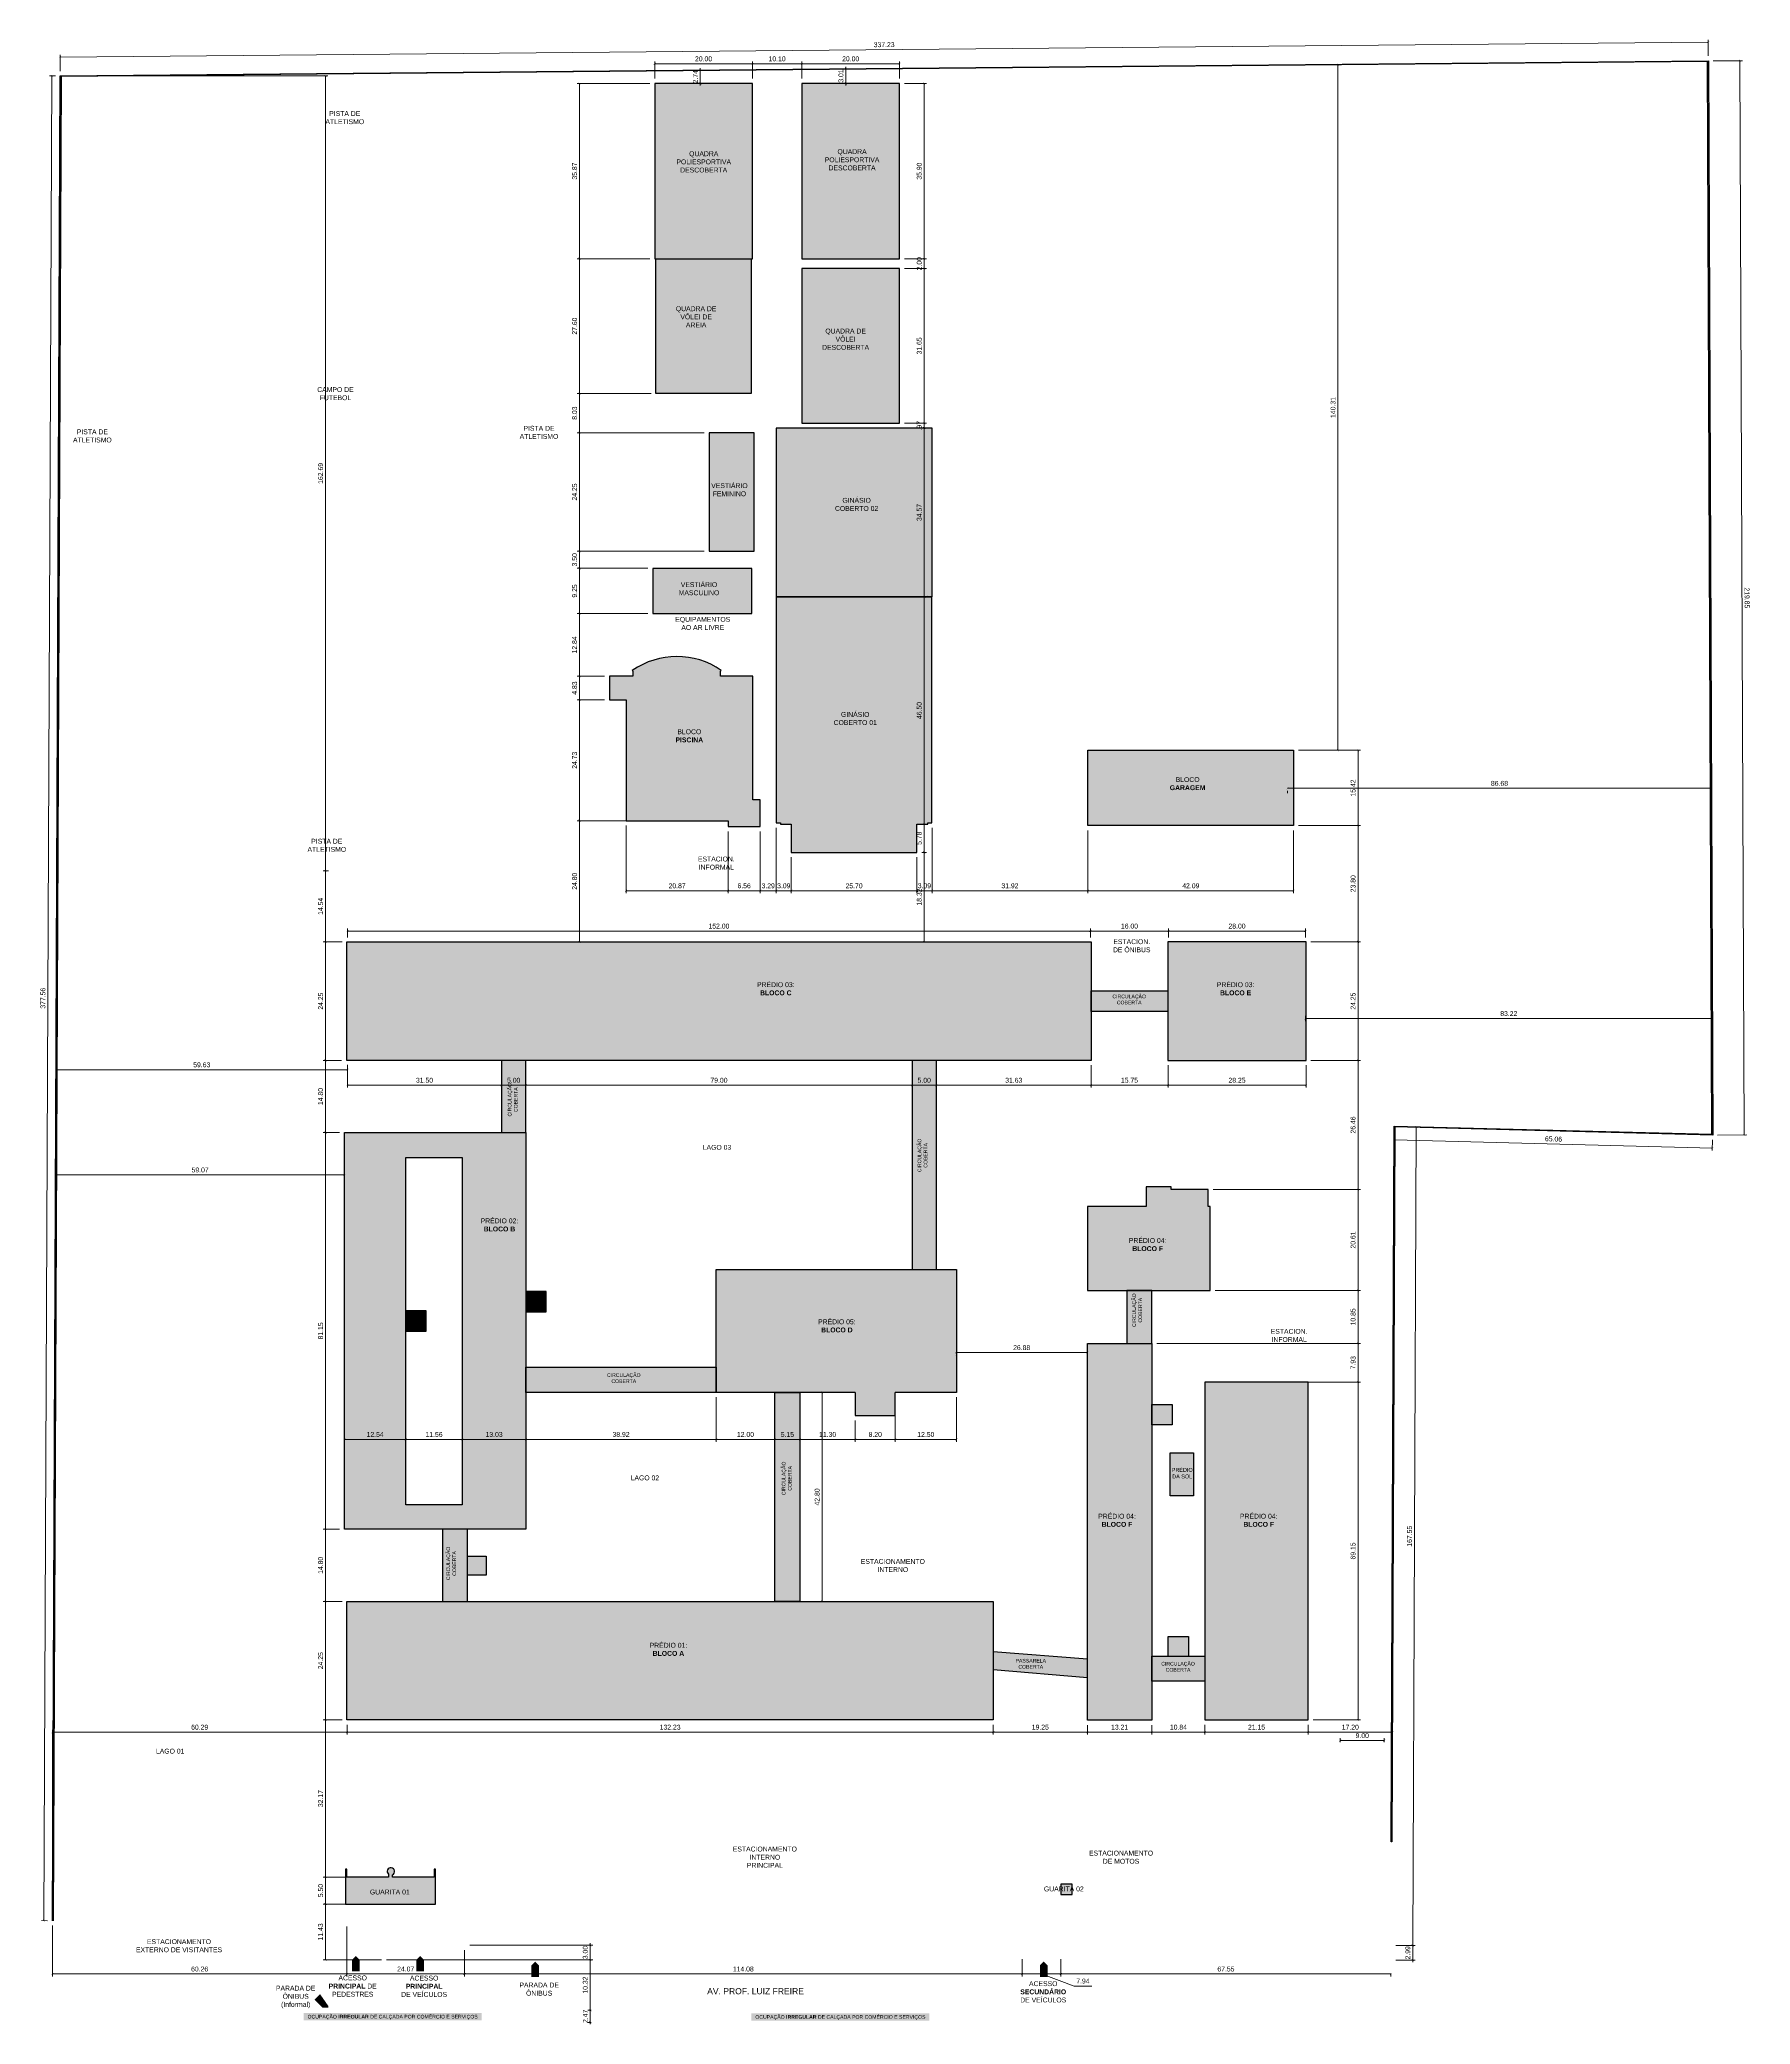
# Model space of a CAD drawing. Header units: millimetres. Extents: x 2511455 to 2519478, y 9208626 to 9211874.
# Drawn here: x 2511454.7 to 2511804.7, y 9208626.2 to 9209032.4 of the extents above; entities that cross this region are included whole.
import ezdxf

# ---------------------------------------------------------------- set-up
doc = ezdxf.new("R2010")
doc.units = ezdxf.units.MM
doc.header["$PDMODE"] = 3
doc.header["$PDSIZE"] = 0.2
doc.layers.add('2prancha', color=4, linetype='Continuous', lineweight=18)
for name, color, linetype in [('COTA 1 100', 2, 'Continuous'), ('HACHURA', 93, 'Continuous'), ('PENA 01', 1, 'Continuous'), ('PENA 02', 2, 'Continuous'), ('PENA 03', 3, 'Continuous'), ('PENA 06', 6, 'Continuous'), ('terreno antigo', 9, 'Continuous'), ('TO-LIMITE TOP', 5, 'Continuous')]:
    doc.layers.add(name, color=color, linetype=linetype)
doc.styles.add('Luana', font='arial.ttf')
doc.dimstyles.new('arial 500', dxfattribs={"dimscale": 5, "dimtxt": 0.2, "dimasz": 0.08, "dimexe": 0.1, "dimexo": 0.2, "dimgap": 0.1, "dimtad": 1, "dimzin": 4, "dimdsep": 46, "dimtxsty": 'Luana', "dimblk": 'ARCHTICK', "dimcen": 0, "dimclrd": 7, "dimclre": 7, "dimclrt": 256, "dimadec": 0, "dimazin": 0, "dimtfac": 1, "dimtix": 1, "dimtmove": 0, "dimatfit": 3, "dimldrblk": 'CLOSEDBLANK', "dimfxl": 0, "dimlwd": 5, "dimlwe": 5, "dimarcsym": 0})

# ---------------------------------------------------------------- blocks, each defined once
blk = doc.blocks.new('Arrow3')
blk.add_lwpolyline([(-31.4226, 0, 15.87, 15.87, 0), (-15.5526, 0, 31.74, 0, 0), (0.3174, 0, 0, 0, 0)], format="xyseb")
blk = doc.blocks.new('_ArchTick')
at = {"color": 0, "linetype": 'ByBlock', "const_width": 0.15}
blk.add_lwpolyline([(-0.5, -0.5), (0.5, 0.5)], dxfattribs=at)
blk = doc.blocks.new('*D255')
at = {"layer": 'COTA 1 100', "color": 7, "lineweight": 5}
for p, q in [((2511525.05, 9208650.86), (2511512.67, 9208650.86)), ((2511513.17, 9208650.86), (2511513.17, 9208639.43)), ((2511524.62, 9208639.43), (2511512.67, 9208639.43))]:
    blk.add_line(p, q, dxfattribs=at)
at = {"layer": 'Defpoints', "color": 0}
for p in [(2511526.05, 9208650.86), (2511513.17, 9208639.43), (2511525.62, 9208639.43)]:
    blk.add_point(p, dxfattribs=at)
at = {"layer": 'COTA 1 100', "color": 7, "lineweight": 5, "xscale": 0.4, "yscale": 0.4, "zscale": 0.4}
for p, rotation in [((2511513.17, 9208650.86), 90), ((2511513.17, 9208639.43), 270)]:
    blk.add_blockref('_ArchTick', p, dxfattribs=dict(at, rotation=rotation))
at = {"layer": 'COTA 1 100', "insert": (2511512.16, 9208645.15), "char_height": 1, "attachment_point": 5, "rotation": 90, "style": 'Luana'}
blk.add_mtext('11.43', dxfattribs=at)
blk = doc.blocks.new('_ClosedBlank')
at = {"layer": '2prancha', "color": 0, "lineweight": -2}
for p, q in [((-1, 0.2), (0, 0)), ((-1, 0.2), (-1, -0.2)), ((0, 0), (-1, -0.2))]:
    blk.add_line(p, q, dxfattribs=at)
blk = doc.blocks.new('*D256')
at = {"layer": 'COTA 1 100', "color": 7, "lineweight": 5}
for p, q in [((2511525.04, 9208656.36), (2511512.67, 9208656.36)), ((2511513.17, 9208650.86), (2511513.17, 9208656.36)), ((2511525.05, 9208650.86), (2511512.67, 9208650.86))]:
    blk.add_line(p, q, dxfattribs=at)
at = {"layer": 'Defpoints', "color": 0}
for p in [(2511513.17, 9208656.36), (2511526.04, 9208656.36), (2511526.05, 9208650.86)]:
    blk.add_point(p, dxfattribs=at)
at = {"layer": 'COTA 1 100', "color": 7, "lineweight": 5, "xscale": 0.4, "yscale": 0.4, "zscale": 0.4}
for p, rotation in [((2511513.17, 9208656.36), 90), ((2511513.17, 9208650.86), 270)]:
    blk.add_blockref('_ArchTick', p, dxfattribs=dict(at, rotation=rotation))
at = {"layer": 'COTA 1 100', "insert": (2511512.16, 9208653.61), "char_height": 1, "attachment_point": 5, "rotation": 90, "style": 'Luana'}
blk.add_mtext('5.50', dxfattribs=at)
blk = doc.blocks.new('*D257')
at = {"layer": 'COTA 1 100', "color": 7, "lineweight": 5}
for p, q in [((2511516.55, 9208688.53), (2511512.67, 9208688.53)), ((2511513.17, 9208656.36), (2511513.17, 9208688.53)), ((2511525.04, 9208656.36), (2511512.67, 9208656.36))]:
    blk.add_line(p, q, dxfattribs=at)
at = {"layer": 'Defpoints', "color": 0}
for p in [(2511513.17, 9208688.53), (2511517.55, 9208688.53), (2511526.04, 9208656.36)]:
    blk.add_point(p, dxfattribs=at)
at = {"layer": 'COTA 1 100', "color": 7, "lineweight": 5, "xscale": 0.4, "yscale": 0.4, "zscale": 0.4}
for p, rotation in [((2511513.17, 9208688.53), 90), ((2511513.17, 9208656.36), 270)]:
    blk.add_blockref('_ArchTick', p, dxfattribs=dict(at, rotation=rotation))
at = {"layer": 'COTA 1 100', "insert": (2511512.16, 9208672.44), "char_height": 1, "attachment_point": 5, "rotation": 90, "style": 'Luana'}
blk.add_mtext('32.17', dxfattribs=at)
blk = doc.blocks.new('*D258')
at = {"layer": 'COTA 1 100', "color": 7, "lineweight": 5}
for p, q in [((2511516.55, 9208712.78), (2511512.67, 9208712.78)), ((2511513.17, 9208688.53), (2511513.17, 9208712.78)), ((2511516.55, 9208688.53), (2511512.67, 9208688.53))]:
    blk.add_line(p, q, dxfattribs=at)
at = {"layer": 'Defpoints', "color": 0}
for p in [(2511513.17, 9208712.78), (2511517.55, 9208712.78), (2511517.55, 9208688.53)]:
    blk.add_point(p, dxfattribs=at)
at = {"layer": 'COTA 1 100', "color": 7, "lineweight": 5, "xscale": 0.4, "yscale": 0.4, "zscale": 0.4}
for p, rotation in [((2511513.17, 9208712.78), 90), ((2511513.17, 9208688.53), 270)]:
    blk.add_blockref('_ArchTick', p, dxfattribs=dict(at, rotation=rotation))
at = {"layer": 'COTA 1 100', "insert": (2511512.16, 9208700.66), "char_height": 1, "attachment_point": 5, "rotation": 90, "style": 'Luana'}
blk.add_mtext('24.25', dxfattribs=at)
blk = doc.blocks.new('*D259')
at = {"layer": 'COTA 1 100', "color": 7, "lineweight": 5}
for p, q in [((2511516.05, 9208727.58), (2511512.67, 9208727.58)), ((2511513.17, 9208712.78), (2511513.17, 9208727.58)), ((2511516.55, 9208712.78), (2511512.67, 9208712.78))]:
    blk.add_line(p, q, dxfattribs=at)
at = {"layer": 'Defpoints', "color": 0}
for p in [(2511513.17, 9208727.58), (2511517.05, 9208727.58), (2511517.55, 9208712.78)]:
    blk.add_point(p, dxfattribs=at)
at = {"layer": 'COTA 1 100', "color": 7, "lineweight": 5, "xscale": 0.4, "yscale": 0.4, "zscale": 0.4}
for p, rotation in [((2511513.17, 9208727.58), 90), ((2511513.17, 9208712.78), 270)]:
    blk.add_blockref('_ArchTick', p, dxfattribs=dict(at, rotation=rotation))
at = {"layer": 'COTA 1 100', "insert": (2511512.16, 9208720.18), "char_height": 1, "attachment_point": 5, "rotation": 90, "style": 'Luana'}
blk.add_mtext('14.80', dxfattribs=at)
blk = doc.blocks.new('*D260')
at = {"layer": 'COTA 1 100', "color": 7, "lineweight": 5}
for p, q in [((2511516.05, 9208808.73), (2511512.67, 9208808.73)), ((2511513.17, 9208727.58), (2511513.17, 9208808.73)), ((2511516.05, 9208727.58), (2511512.67, 9208727.58))]:
    blk.add_line(p, q, dxfattribs=at)
at = {"layer": 'Defpoints', "color": 0}
for p in [(2511513.17, 9208808.73), (2511517.05, 9208808.73), (2511517.05, 9208727.58)]:
    blk.add_point(p, dxfattribs=at)
at = {"layer": 'COTA 1 100', "color": 7, "lineweight": 5, "xscale": 0.4, "yscale": 0.4, "zscale": 0.4}
for p, rotation in [((2511513.17, 9208808.73), 90), ((2511513.17, 9208727.58), 270)]:
    blk.add_blockref('_ArchTick', p, dxfattribs=dict(at, rotation=rotation))
at = {"layer": 'COTA 1 100', "insert": (2511512.16, 9208768.16), "char_height": 1, "attachment_point": 5, "rotation": 90, "style": 'Luana'}
blk.add_mtext('81.15', dxfattribs=at)
blk = doc.blocks.new('*D261')
at = {"layer": 'COTA 1 100', "color": 7, "lineweight": 5}
for p, q in [((2511516.46, 9208823.53), (2511512.67, 9208823.53)), ((2511513.17, 9208808.73), (2511513.17, 9208823.53)), ((2511516.05, 9208808.73), (2511512.67, 9208808.73))]:
    blk.add_line(p, q, dxfattribs=at)
at = {"layer": 'Defpoints', "color": 0}
for p in [(2511513.17, 9208823.53), (2511517.46, 9208823.53), (2511517.05, 9208808.73)]:
    blk.add_point(p, dxfattribs=at)
at = {"layer": 'COTA 1 100', "color": 7, "lineweight": 5, "xscale": 0.4, "yscale": 0.4, "zscale": 0.4}
for p, rotation in [((2511513.17, 9208823.53), 90), ((2511513.17, 9208808.73), 270)]:
    blk.add_blockref('_ArchTick', p, dxfattribs=dict(at, rotation=rotation))
at = {"layer": 'COTA 1 100', "insert": (2511512.16, 9208816.13), "char_height": 1, "attachment_point": 5, "rotation": 90, "style": 'Luana'}
blk.add_mtext('14.80', dxfattribs=at)
blk = doc.blocks.new('*D262')
at = {"layer": 'COTA 1 100', "color": 7, "lineweight": 5}
for p, q in [((2511516.55, 9208847.78), (2511512.67, 9208847.78)), ((2511513.17, 9208823.53), (2511513.17, 9208847.78)), ((2511516.46, 9208823.53), (2511512.67, 9208823.53))]:
    blk.add_line(p, q, dxfattribs=at)
at = {"layer": 'Defpoints', "color": 0}
for p in [(2511513.17, 9208847.78), (2511517.55, 9208847.78), (2511517.46, 9208823.53)]:
    blk.add_point(p, dxfattribs=at)
at = {"layer": 'COTA 1 100', "color": 7, "lineweight": 5, "xscale": 0.4, "yscale": 0.4, "zscale": 0.4}
for p, rotation in [((2511513.17, 9208847.78), 90), ((2511513.17, 9208823.53), 270)]:
    blk.add_blockref('_ArchTick', p, dxfattribs=dict(at, rotation=rotation))
at = {"layer": 'COTA 1 100', "insert": (2511512.16, 9208835.65), "char_height": 1, "attachment_point": 5, "rotation": 90, "style": 'Luana'}
blk.add_mtext('24.25', dxfattribs=at)
blk = doc.blocks.new('*D263')
at = {"layer": 'COTA 1 100', "color": 7, "lineweight": 5}
for p, q in [((2511513.77, 9208862.32), (2511512.67, 9208862.32)), ((2511513.17, 9208847.78), (2511513.17, 9208862.32)), ((2511516.55, 9208847.78), (2511512.67, 9208847.78))]:
    blk.add_line(p, q, dxfattribs=at)
at = {"layer": 'Defpoints', "color": 0}
for p in [(2511513.17, 9208862.32), (2511514.77, 9208862.32), (2511517.55, 9208847.78)]:
    blk.add_point(p, dxfattribs=at)
at = {"layer": 'COTA 1 100', "color": 7, "lineweight": 5, "xscale": 0.4, "yscale": 0.4, "zscale": 0.4}
for p, rotation in [((2511513.17, 9208862.32), 90), ((2511513.17, 9208847.78), 270)]:
    blk.add_blockref('_ArchTick', p, dxfattribs=dict(at, rotation=rotation))
at = {"layer": 'COTA 1 100', "insert": (2511512.16, 9208855.05), "char_height": 1, "attachment_point": 5, "rotation": 90, "style": 'Luana'}
blk.add_mtext('14.54', dxfattribs=at)
blk = doc.blocks.new('*D266')
at = {"layer": 'COTA 1 100', "color": 7, "lineweight": 5}
for p, q in [((2511459.9, 9209025.01), (2511513.67, 9209025.01)), ((2511513.17, 9208862.32), (2511513.17, 9209025.01)), ((2511513.77, 9208862.32), (2511512.67, 9208862.32))]:
    blk.add_line(p, q, dxfattribs=at)
at = {"layer": 'Defpoints', "color": 0}
for p in [(2511458.9, 9209025.01), (2511513.17, 9209025.01), (2511514.77, 9208862.32)]:
    blk.add_point(p, dxfattribs=at)
at = {"layer": 'COTA 1 100', "color": 7, "lineweight": 5, "xscale": 0.4, "yscale": 0.4, "zscale": 0.4}
for p, rotation in [((2511513.17, 9209025.01), 90), ((2511513.17, 9208862.32), 270)]:
    blk.add_blockref('_ArchTick', p, dxfattribs=dict(at, rotation=rotation))
at = {"layer": 'COTA 1 100', "insert": (2511512.16, 9208943.66), "char_height": 1, "attachment_point": 5, "rotation": 90, "style": 'Luana'}
blk.add_mtext('162.69', dxfattribs=at)
blk = doc.blocks.new('*D267')
at = {"layer": 'COTA 1 100', "color": 7, "lineweight": 5}
for p, q in [((2511525.62, 9208639.43), (2511567.83, 9208639.43)), ((2511567.33, 9208629.11), (2511567.33, 9208639.43)), ((2511567.53, 9208629.11), (2511566.83, 9208629.11))]:
    blk.add_line(p, q, dxfattribs=at)
at = {"layer": 'Defpoints', "color": 0}
for p in [(2511524.62, 9208639.43), (2511567.33, 9208639.43), (2511568.53, 9208629.11)]:
    blk.add_point(p, dxfattribs=at)
at = {"layer": 'COTA 1 100', "color": 7, "lineweight": 5, "xscale": 0.4, "yscale": 0.4, "zscale": 0.4}
for p, rotation in [((2511567.33, 9208639.43), 90), ((2511567.33, 9208629.11), 270)]:
    blk.add_blockref('_ArchTick', p, dxfattribs=dict(at, rotation=rotation))
at = {"layer": 'COTA 1 100', "insert": (2511566.32, 9208634.27), "char_height": 1, "attachment_point": 5, "rotation": 90, "style": 'Luana'}
blk.add_mtext('10.32', dxfattribs=at)
blk = doc.blocks.new('*D268')
at = {"layer": 'COTA 1 100', "color": 7, "lineweight": 5}
for p, q in [((2511714.25, 9208687.53), (2511714.25, 9208685.53)), ((2511714.25, 9208686.03), (2511731.44, 9208686.03)), ((2511731.44, 9208687.53), (2511731.44, 9208685.53))]:
    blk.add_line(p, q, dxfattribs=at)
at = {"layer": 'Defpoints', "color": 0}
for p in [(2511714.25, 9208688.53), (2511731.44, 9208688.53), (2511731.44, 9208686.03)]:
    blk.add_point(p, dxfattribs=at)
at = {"layer": 'COTA 1 100', "color": 7, "lineweight": 5, "xscale": 0.4, "yscale": 0.4, "zscale": 0.4, "rotation": 180}
blk.add_blockref('_ArchTick', (2511714.25, 9208686.03), dxfattribs=at)
at = {"layer": 'COTA 1 100', "color": 7, "lineweight": 5, "xscale": 0.4, "yscale": 0.4, "zscale": 0.4}
blk.add_blockref('_ArchTick', (2511731.44, 9208686.03), dxfattribs=at)
at = {"layer": 'COTA 1 100', "insert": (2511722.85, 9208687.05), "char_height": 1, "attachment_point": 5, "style": 'Luana'}
blk.add_mtext('17.20', dxfattribs=at)
blk = doc.blocks.new('*D269')
at = {"layer": 'COTA 1 100', "color": 7, "lineweight": 5}
for p, q in [((2511720.8, 9208683.97), (2511720.8, 9208684.81)), ((2511729.8, 9208683.97), (2511729.8, 9208684.81)), ((2511729.8, 9208684.31), (2511720.8, 9208684.31))]:
    blk.add_line(p, q, dxfattribs=at)
at = {"layer": 'Defpoints', "color": 0}
for p in [(2511720.8, 9208684.31), (2511720.8, 9208682.97), (2511729.8, 9208682.97)]:
    blk.add_point(p, dxfattribs=at)
at = {"layer": 'COTA 1 100', "color": 7, "lineweight": 5, "xscale": 0.4, "yscale": 0.4, "zscale": 0.4, "rotation": 180}
blk.add_blockref('_ArchTick', (2511720.8, 9208684.31), dxfattribs=at)
at = {"layer": 'COTA 1 100', "color": 7, "lineweight": 5, "xscale": 0.4, "yscale": 0.4, "zscale": 0.4}
blk.add_blockref('_ArchTick', (2511729.8, 9208684.31), dxfattribs=at)
at = {"layer": 'COTA 1 100', "insert": (2511725.3, 9208685.32), "char_height": 1, "attachment_point": 5, "style": 'Luana'}
blk.add_mtext('9.00', dxfattribs=at)
blk = doc.blocks.new('*D270')
at = {"layer": 'COTA 1 100', "color": 7, "lineweight": 5}
for p, q in [((2511693.1, 9208687.53), (2511693.1, 9208685.53)), ((2511714.25, 9208686.03), (2511693.1, 9208686.03)), ((2511714.25, 9208687.53), (2511714.25, 9208685.53))]:
    blk.add_line(p, q, dxfattribs=at)
at = {"layer": 'Defpoints', "color": 0}
for p in [(2511693.1, 9208688.53), (2511693.1, 9208686.03), (2511714.25, 9208688.53)]:
    blk.add_point(p, dxfattribs=at)
at = {"layer": 'COTA 1 100', "color": 7, "lineweight": 5, "xscale": 0.4, "yscale": 0.4, "zscale": 0.4, "rotation": 180}
blk.add_blockref('_ArchTick', (2511693.1, 9208686.03), dxfattribs=at)
at = {"layer": 'COTA 1 100', "color": 7, "lineweight": 5, "xscale": 0.4, "yscale": 0.4, "zscale": 0.4}
blk.add_blockref('_ArchTick', (2511714.25, 9208686.03), dxfattribs=at)
at = {"layer": 'COTA 1 100', "insert": (2511703.67, 9208687.05), "char_height": 1, "attachment_point": 5, "style": 'Luana'}
blk.add_mtext('21.15', dxfattribs=at)
blk = doc.blocks.new('*D271')
at = {"layer": 'COTA 1 100', "color": 7, "lineweight": 5}
for p, q in [((2511682.25, 9208687.46), (2511682.25, 9208685.53)), ((2511693.1, 9208686.03), (2511682.25, 9208686.03)), ((2511693.1, 9208687.53), (2511693.1, 9208685.53))]:
    blk.add_line(p, q, dxfattribs=at)
at = {"layer": 'Defpoints', "color": 0}
for p in [(2511682.25, 9208688.46), (2511682.25, 9208686.03), (2511693.1, 9208688.53)]:
    blk.add_point(p, dxfattribs=at)
at = {"layer": 'COTA 1 100', "color": 7, "lineweight": 5, "xscale": 0.4, "yscale": 0.4, "zscale": 0.4, "rotation": 180}
blk.add_blockref('_ArchTick', (2511682.25, 9208686.03), dxfattribs=at)
at = {"layer": 'COTA 1 100', "color": 7, "lineweight": 5, "xscale": 0.4, "yscale": 0.4, "zscale": 0.4}
blk.add_blockref('_ArchTick', (2511693.1, 9208686.03), dxfattribs=at)
at = {"layer": 'COTA 1 100', "insert": (2511687.68, 9208687.05), "char_height": 1, "attachment_point": 5, "style": 'Luana'}
blk.add_mtext('10.84', dxfattribs=at)
blk = doc.blocks.new('*D272')
at = {"layer": 'COTA 1 100', "color": 7, "lineweight": 5}
for p, q in [((2511669.05, 9208687.46), (2511669.05, 9208685.53)), ((2511682.25, 9208686.03), (2511669.05, 9208686.03)), ((2511682.25, 9208687.46), (2511682.25, 9208685.53))]:
    blk.add_line(p, q, dxfattribs=at)
at = {"layer": 'Defpoints', "color": 0}
for p in [(2511669.05, 9208688.46), (2511669.05, 9208686.03), (2511682.25, 9208688.46)]:
    blk.add_point(p, dxfattribs=at)
at = {"layer": 'COTA 1 100', "color": 7, "lineweight": 5, "xscale": 0.4, "yscale": 0.4, "zscale": 0.4, "rotation": 180}
blk.add_blockref('_ArchTick', (2511669.05, 9208686.03), dxfattribs=at)
at = {"layer": 'COTA 1 100', "color": 7, "lineweight": 5, "xscale": 0.4, "yscale": 0.4, "zscale": 0.4}
blk.add_blockref('_ArchTick', (2511682.25, 9208686.03), dxfattribs=at)
at = {"layer": 'COTA 1 100', "insert": (2511675.65, 9208687.05), "char_height": 1, "attachment_point": 5, "style": 'Luana'}
blk.add_mtext('13.21', dxfattribs=at)
blk = doc.blocks.new('*D273')
at = {"layer": 'COTA 1 100', "color": 7, "lineweight": 5}
for p, q in [((2511649.8, 9208687.53), (2511649.8, 9208685.53)), ((2511669.05, 9208686.03), (2511649.8, 9208686.03)), ((2511669.05, 9208687.46), (2511669.05, 9208685.53))]:
    blk.add_line(p, q, dxfattribs=at)
at = {"layer": 'Defpoints', "color": 0}
for p in [(2511649.8, 9208688.53), (2511649.8, 9208686.03), (2511669.05, 9208688.46)]:
    blk.add_point(p, dxfattribs=at)
at = {"layer": 'COTA 1 100', "color": 7, "lineweight": 5, "xscale": 0.4, "yscale": 0.4, "zscale": 0.4, "rotation": 180}
blk.add_blockref('_ArchTick', (2511649.8, 9208686.03), dxfattribs=at)
at = {"layer": 'COTA 1 100', "color": 7, "lineweight": 5, "xscale": 0.4, "yscale": 0.4, "zscale": 0.4}
blk.add_blockref('_ArchTick', (2511669.05, 9208686.03), dxfattribs=at)
at = {"layer": 'COTA 1 100', "insert": (2511659.42, 9208687.05), "char_height": 1, "attachment_point": 5, "style": 'Luana'}
blk.add_mtext('19.25', dxfattribs=at)
blk = doc.blocks.new('*D274')
at = {"layer": 'COTA 1 100', "color": 7, "lineweight": 5}
for p, q in [((2511517.57, 9208687.53), (2511517.57, 9208685.53)), ((2511649.8, 9208686.03), (2511517.57, 9208686.03)), ((2511649.8, 9208687.53), (2511649.8, 9208685.53))]:
    blk.add_line(p, q, dxfattribs=at)
at = {"layer": 'Defpoints', "color": 0}
for p in [(2511517.57, 9208688.53), (2511517.57, 9208686.03), (2511649.8, 9208688.53)]:
    blk.add_point(p, dxfattribs=at)
at = {"layer": 'COTA 1 100', "color": 7, "lineweight": 5, "xscale": 0.4, "yscale": 0.4, "zscale": 0.4, "rotation": 180}
blk.add_blockref('_ArchTick', (2511517.57, 9208686.03), dxfattribs=at)
at = {"layer": 'COTA 1 100', "color": 7, "lineweight": 5, "xscale": 0.4, "yscale": 0.4, "zscale": 0.4}
blk.add_blockref('_ArchTick', (2511649.8, 9208686.03), dxfattribs=at)
at = {"layer": 'COTA 1 100', "insert": (2511583.68, 9208687.05), "char_height": 1, "attachment_point": 5, "style": 'Luana'}
blk.add_mtext('132.23', dxfattribs=at)
blk = doc.blocks.new('*D275')
at = {"layer": 'COTA 1 100', "color": 7, "lineweight": 5}
for p, q in [((2511457.28, 9208648.45), (2511457.28, 9208686.53)), ((2511517.57, 9208686.03), (2511457.28, 9208686.03)), ((2511517.57, 9208687.53), (2511517.57, 9208685.53))]:
    blk.add_line(p, q, dxfattribs=at)
at = {"layer": 'Defpoints', "color": 0}
for p in [(2511457.28, 9208686.03), (2511517.57, 9208688.53), (2511457.28, 9208647.45)]:
    blk.add_point(p, dxfattribs=at)
at = {"layer": 'COTA 1 100', "color": 7, "lineweight": 5, "xscale": 0.4, "yscale": 0.4, "zscale": 0.4, "rotation": 180}
blk.add_blockref('_ArchTick', (2511457.28, 9208686.03), dxfattribs=at)
at = {"layer": 'COTA 1 100', "color": 7, "lineweight": 5, "xscale": 0.4, "yscale": 0.4, "zscale": 0.4}
blk.add_blockref('_ArchTick', (2511517.57, 9208686.03), dxfattribs=at)
at = {"layer": 'COTA 1 100', "insert": (2511487.42, 9208687.05), "char_height": 1, "attachment_point": 5, "style": 'Luana'}
blk.add_mtext('60.29', dxfattribs=at)
blk = doc.blocks.new('*D276')
at = {"layer": 'COTA 1 100', "color": 7, "lineweight": 5}
for p, q in [((2511611.25, 9208755.58), (2511615.27, 9208755.58)), ((2511614.77, 9208712.78), (2511614.77, 9208755.58)), ((2511611.22, 9208712.78), (2511615.27, 9208712.78))]:
    blk.add_line(p, q, dxfattribs=at)
at = {"layer": 'Defpoints', "color": 0}
for p in [(2511610.25, 9208755.58), (2511614.77, 9208755.58), (2511610.22, 9208712.78)]:
    blk.add_point(p, dxfattribs=at)
at = {"layer": 'COTA 1 100', "color": 7, "lineweight": 5, "xscale": 0.4, "yscale": 0.4, "zscale": 0.4}
for p, rotation in [((2511614.77, 9208755.58), 90), ((2511614.77, 9208712.78), 270)]:
    blk.add_blockref('_ArchTick', p, dxfattribs=dict(at, rotation=rotation))
at = {"layer": 'COTA 1 100', "insert": (2511613.76, 9208734.18), "char_height": 1, "attachment_point": 5, "rotation": 90, "style": 'Luana'}
blk.add_mtext('42.80', dxfattribs=at)
blk = doc.blocks.new('*D277')
at = {"layer": 'COTA 1 100', "color": 7, "lineweight": 5}
for p, q in [((2511629.75, 9208754.58), (2511629.75, 9208745.45)), ((2511642.25, 9208754.58), (2511642.25, 9208745.45)), ((2511642.25, 9208745.95), (2511629.75, 9208745.95))]:
    blk.add_line(p, q, dxfattribs=at)
at = {"layer": 'Defpoints', "color": 0}
for p in [(2511629.75, 9208755.58), (2511642.25, 9208755.58), (2511629.75, 9208745.95)]:
    blk.add_point(p, dxfattribs=at)
at = {"layer": 'COTA 1 100', "color": 7, "lineweight": 5, "xscale": 0.4, "yscale": 0.4, "zscale": 0.4, "rotation": 180}
blk.add_blockref('_ArchTick', (2511629.75, 9208745.95), dxfattribs=at)
at = {"layer": 'COTA 1 100', "color": 7, "lineweight": 5, "xscale": 0.4, "yscale": 0.4, "zscale": 0.4}
blk.add_blockref('_ArchTick', (2511642.25, 9208745.95), dxfattribs=at)
at = {"layer": 'COTA 1 100', "insert": (2511636, 9208746.96), "char_height": 1, "attachment_point": 5, "style": 'Luana'}
blk.add_mtext('12.50', dxfattribs=at)
blk = doc.blocks.new('*D278')
at = {"layer": 'COTA 1 100', "color": 7, "lineweight": 5}
for p, q in [((2511629.75, 9208754.58), (2511629.75, 9208745.45)), ((2511621.55, 9208749.83), (2511621.55, 9208745.45)), ((2511629.75, 9208745.95), (2511621.55, 9208745.95))]:
    blk.add_line(p, q, dxfattribs=at)
at = {"layer": 'Defpoints', "color": 0}
for p in [(2511629.75, 9208755.58), (2511621.55, 9208750.83), (2511621.55, 9208745.95)]:
    blk.add_point(p, dxfattribs=at)
at = {"layer": 'COTA 1 100', "color": 7, "lineweight": 5, "xscale": 0.4, "yscale": 0.4, "zscale": 0.4, "rotation": 180}
blk.add_blockref('_ArchTick', (2511621.55, 9208745.95), dxfattribs=at)
at = {"layer": 'COTA 1 100', "color": 7, "lineweight": 5, "xscale": 0.4, "yscale": 0.4, "zscale": 0.4}
blk.add_blockref('_ArchTick', (2511629.75, 9208745.95), dxfattribs=at)
at = {"layer": 'COTA 1 100', "insert": (2511625.65, 9208746.96), "char_height": 1, "attachment_point": 5, "style": 'Luana'}
blk.add_mtext('8.20', dxfattribs=at)
blk = doc.blocks.new('*D279')
at = {"layer": 'COTA 1 100', "color": 7, "lineweight": 5}
for p, q in [((2511610.25, 9208754.58), (2511610.25, 9208745.45)), ((2511621.55, 9208749.83), (2511621.55, 9208745.45)), ((2511621.55, 9208745.95), (2511610.25, 9208745.95))]:
    blk.add_line(p, q, dxfattribs=at)
at = {"layer": 'Defpoints', "color": 0}
for p in [(2511610.25, 9208755.58), (2511621.55, 9208750.83), (2511610.25, 9208745.95)]:
    blk.add_point(p, dxfattribs=at)
at = {"layer": 'COTA 1 100', "color": 7, "lineweight": 5, "xscale": 0.4, "yscale": 0.4, "zscale": 0.4, "rotation": 180}
blk.add_blockref('_ArchTick', (2511610.25, 9208745.95), dxfattribs=at)
at = {"layer": 'COTA 1 100', "color": 7, "lineweight": 5, "xscale": 0.4, "yscale": 0.4, "zscale": 0.4}
blk.add_blockref('_ArchTick', (2511621.55, 9208745.95), dxfattribs=at)
at = {"layer": 'COTA 1 100', "insert": (2511615.9, 9208746.96), "char_height": 1, "attachment_point": 5, "style": 'Luana'}
blk.add_mtext('11.30', dxfattribs=at)
blk = doc.blocks.new('*D280')
at = {"layer": 'COTA 1 100', "color": 7, "lineweight": 5}
for p, q in [((2511605.1, 9208754.58), (2511605.1, 9208745.45)), ((2511610.25, 9208754.58), (2511610.25, 9208745.45)), ((2511610.25, 9208745.95), (2511605.1, 9208745.95))]:
    blk.add_line(p, q, dxfattribs=at)
at = {"layer": 'Defpoints', "color": 0}
for p in [(2511605.1, 9208755.58), (2511610.25, 9208755.58), (2511605.1, 9208745.95)]:
    blk.add_point(p, dxfattribs=at)
at = {"layer": 'COTA 1 100', "color": 7, "lineweight": 5, "xscale": 0.4, "yscale": 0.4, "zscale": 0.4, "rotation": 180}
blk.add_blockref('_ArchTick', (2511605.1, 9208745.95), dxfattribs=at)
at = {"layer": 'COTA 1 100', "color": 7, "lineweight": 5, "xscale": 0.4, "yscale": 0.4, "zscale": 0.4}
blk.add_blockref('_ArchTick', (2511610.25, 9208745.95), dxfattribs=at)
at = {"layer": 'COTA 1 100', "insert": (2511607.67, 9208746.96), "char_height": 1, "attachment_point": 5, "style": 'Luana'}
blk.add_mtext('5.15', dxfattribs=at)
blk = doc.blocks.new('*D281')
at = {"layer": 'COTA 1 100', "color": 7, "lineweight": 5}
for p, q in [((2511593.1, 9208754.58), (2511593.1, 9208745.45)), ((2511605.1, 9208754.58), (2511605.1, 9208745.45)), ((2511605.1, 9208745.95), (2511593.1, 9208745.95))]:
    blk.add_line(p, q, dxfattribs=at)
at = {"layer": 'Defpoints', "color": 0}
for p in [(2511593.1, 9208755.58), (2511605.1, 9208755.58), (2511593.1, 9208745.95)]:
    blk.add_point(p, dxfattribs=at)
at = {"layer": 'COTA 1 100', "color": 7, "lineweight": 5, "xscale": 0.4, "yscale": 0.4, "zscale": 0.4, "rotation": 180}
blk.add_blockref('_ArchTick', (2511593.1, 9208745.95), dxfattribs=at)
at = {"layer": 'COTA 1 100', "color": 7, "lineweight": 5, "xscale": 0.4, "yscale": 0.4, "zscale": 0.4}
blk.add_blockref('_ArchTick', (2511605.1, 9208745.95), dxfattribs=at)
at = {"layer": 'COTA 1 100', "insert": (2511599.1, 9208746.96), "char_height": 1, "attachment_point": 5, "style": 'Luana'}
blk.add_mtext('12.00', dxfattribs=at)
blk = doc.blocks.new('*D282')
at = {"layer": 'COTA 1 100', "color": 7, "lineweight": 5}
for p, q in [((2511554.17, 9208754.58), (2511554.17, 9208745.45)), ((2511593.1, 9208754.58), (2511593.1, 9208745.45)), ((2511593.1, 9208745.95), (2511554.17, 9208745.95))]:
    blk.add_line(p, q, dxfattribs=at)
at = {"layer": 'Defpoints', "color": 0}
for p in [(2511554.17, 9208755.58), (2511593.1, 9208755.58), (2511554.17, 9208745.95)]:
    blk.add_point(p, dxfattribs=at)
at = {"layer": 'COTA 1 100', "color": 7, "lineweight": 5, "xscale": 0.4, "yscale": 0.4, "zscale": 0.4, "rotation": 180}
blk.add_blockref('_ArchTick', (2511554.17, 9208745.95), dxfattribs=at)
at = {"layer": 'COTA 1 100', "color": 7, "lineweight": 5, "xscale": 0.4, "yscale": 0.4, "zscale": 0.4}
blk.add_blockref('_ArchTick', (2511593.1, 9208745.95), dxfattribs=at)
at = {"layer": 'COTA 1 100', "insert": (2511573.64, 9208746.96), "char_height": 1, "attachment_point": 5, "style": 'Luana'}
blk.add_mtext('38.92', dxfattribs=at)
blk = doc.blocks.new('*D283')
at = {"layer": 'COTA 1 100', "color": 7, "lineweight": 5}
for p, q in [((2511554.17, 9208754.58), (2511554.17, 9208745.45)), ((2511541.15, 9208733.58), (2511541.15, 9208746.45)), ((2511554.17, 9208745.95), (2511541.15, 9208745.95))]:
    blk.add_line(p, q, dxfattribs=at)
at = {"layer": 'Defpoints', "color": 0}
for p in [(2511554.17, 9208755.58), (2511541.15, 9208745.95), (2511541.15, 9208732.58)]:
    blk.add_point(p, dxfattribs=at)
at = {"layer": 'COTA 1 100', "color": 7, "lineweight": 5, "xscale": 0.4, "yscale": 0.4, "zscale": 0.4, "rotation": 180}
blk.add_blockref('_ArchTick', (2511541.15, 9208745.95), dxfattribs=at)
at = {"layer": 'COTA 1 100', "color": 7, "lineweight": 5, "xscale": 0.4, "yscale": 0.4, "zscale": 0.4}
blk.add_blockref('_ArchTick', (2511554.17, 9208745.95), dxfattribs=at)
at = {"layer": 'COTA 1 100', "insert": (2511547.66, 9208746.96), "char_height": 1, "attachment_point": 5, "style": 'Luana'}
blk.add_mtext('13.03', dxfattribs=at)
blk = doc.blocks.new('*D284')
at = {"layer": 'COTA 1 100', "color": 7, "lineweight": 5}
for p, q in [((2511529.58, 9208733.58), (2511529.58, 9208746.45)), ((2511541.15, 9208745.95), (2511529.58, 9208745.95)), ((2511541.15, 9208733.58), (2511541.15, 9208746.45))]:
    blk.add_line(p, q, dxfattribs=at)
at = {"layer": 'Defpoints', "color": 0}
for p in [(2511529.58, 9208745.95), (2511529.58, 9208732.58), (2511541.15, 9208732.58)]:
    blk.add_point(p, dxfattribs=at)
at = {"layer": 'COTA 1 100', "color": 7, "lineweight": 5, "xscale": 0.4, "yscale": 0.4, "zscale": 0.4, "rotation": 180}
blk.add_blockref('_ArchTick', (2511529.58, 9208745.95), dxfattribs=at)
at = {"layer": 'COTA 1 100', "color": 7, "lineweight": 5, "xscale": 0.4, "yscale": 0.4, "zscale": 0.4}
blk.add_blockref('_ArchTick', (2511541.15, 9208745.95), dxfattribs=at)
at = {"layer": 'COTA 1 100', "insert": (2511535.37, 9208746.96), "char_height": 1, "attachment_point": 5, "style": 'Luana'}
blk.add_mtext('11.56', dxfattribs=at)
blk = doc.blocks.new('*D285')
at = {"layer": 'COTA 1 100', "color": 7, "lineweight": 5}
for p, q in [((2511517.05, 9208728.58), (2511517.05, 9208746.45)), ((2511529.58, 9208745.95), (2511517.05, 9208745.95)), ((2511529.58, 9208733.58), (2511529.58, 9208746.45))]:
    blk.add_line(p, q, dxfattribs=at)
at = {"layer": 'Defpoints', "color": 0}
for p in [(2511517.05, 9208745.95), (2511529.58, 9208732.58), (2511517.05, 9208727.58)]:
    blk.add_point(p, dxfattribs=at)
at = {"layer": 'COTA 1 100', "color": 7, "lineweight": 5, "xscale": 0.4, "yscale": 0.4, "zscale": 0.4, "rotation": 180}
blk.add_blockref('_ArchTick', (2511517.05, 9208745.95), dxfattribs=at)
at = {"layer": 'COTA 1 100', "color": 7, "lineweight": 5, "xscale": 0.4, "yscale": 0.4, "zscale": 0.4}
blk.add_blockref('_ArchTick', (2511529.58, 9208745.95), dxfattribs=at)
at = {"layer": 'COTA 1 100', "insert": (2511523.32, 9208746.96), "char_height": 1, "attachment_point": 5, "style": 'Luana'}
blk.add_mtext('12.54', dxfattribs=at)
blk = doc.blocks.new('*D286')
at = {"layer": 'COTA 1 100', "color": 7, "lineweight": 5}
for p, q in [((2511685.55, 9208822.53), (2511685.55, 9208817.94)), ((2511713.8, 9208822.53), (2511713.8, 9208817.94)), ((2511713.8, 9208818.44), (2511685.55, 9208818.44))]:
    blk.add_line(p, q, dxfattribs=at)
at = {"layer": 'Defpoints', "color": 0}
for p in [(2511685.55, 9208823.53), (2511713.8, 9208823.53), (2511685.55, 9208818.44)]:
    blk.add_point(p, dxfattribs=at)
at = {"layer": 'COTA 1 100', "color": 7, "lineweight": 5, "xscale": 0.4, "yscale": 0.4, "zscale": 0.4, "rotation": 180}
blk.add_blockref('_ArchTick', (2511685.55, 9208818.44), dxfattribs=at)
at = {"layer": 'COTA 1 100', "color": 7, "lineweight": 5, "xscale": 0.4, "yscale": 0.4, "zscale": 0.4}
blk.add_blockref('_ArchTick', (2511713.8, 9208818.44), dxfattribs=at)
at = {"layer": 'COTA 1 100', "insert": (2511699.67, 9208819.45), "char_height": 1, "attachment_point": 5, "style": 'Luana'}
blk.add_mtext('28.25', dxfattribs=at)
blk = doc.blocks.new('*D287')
at = {"layer": 'COTA 1 100', "color": 7, "lineweight": 5}
for p, q in [((2511669.8, 9208822.53), (2511669.8, 9208817.94)), ((2511685.55, 9208822.53), (2511685.55, 9208817.94)), ((2511685.55, 9208818.44), (2511669.8, 9208818.44))]:
    blk.add_line(p, q, dxfattribs=at)
at = {"layer": 'Defpoints', "color": 0}
for p in [(2511669.8, 9208823.53), (2511685.55, 9208823.53), (2511669.8, 9208818.44)]:
    blk.add_point(p, dxfattribs=at)
at = {"layer": 'COTA 1 100', "color": 7, "lineweight": 5, "xscale": 0.4, "yscale": 0.4, "zscale": 0.4, "rotation": 180}
blk.add_blockref('_ArchTick', (2511669.8, 9208818.44), dxfattribs=at)
at = {"layer": 'COTA 1 100', "color": 7, "lineweight": 5, "xscale": 0.4, "yscale": 0.4, "zscale": 0.4}
blk.add_blockref('_ArchTick', (2511685.55, 9208818.44), dxfattribs=at)
at = {"layer": 'COTA 1 100', "insert": (2511677.67, 9208819.45), "char_height": 1, "attachment_point": 5, "style": 'Luana'}
blk.add_mtext('15.75', dxfattribs=at)
blk = doc.blocks.new('*D288')
at = {"layer": 'COTA 1 100', "color": 7, "lineweight": 5}
for p, q in [((2511638.17, 9208822.53), (2511638.17, 9208817.94)), ((2511669.8, 9208822.53), (2511669.8, 9208817.94)), ((2511669.8, 9208818.44), (2511638.17, 9208818.44))]:
    blk.add_line(p, q, dxfattribs=at)
at = {"layer": 'Defpoints', "color": 0}
for p in [(2511638.17, 9208823.53), (2511669.8, 9208823.53), (2511638.17, 9208818.44)]:
    blk.add_point(p, dxfattribs=at)
at = {"layer": 'COTA 1 100', "color": 7, "lineweight": 5, "xscale": 0.4, "yscale": 0.4, "zscale": 0.4, "rotation": 180}
blk.add_blockref('_ArchTick', (2511638.17, 9208818.44), dxfattribs=at)
at = {"layer": 'COTA 1 100', "color": 7, "lineweight": 5, "xscale": 0.4, "yscale": 0.4, "zscale": 0.4}
blk.add_blockref('_ArchTick', (2511669.8, 9208818.44), dxfattribs=at)
at = {"layer": 'COTA 1 100', "insert": (2511653.99, 9208819.45), "char_height": 1, "attachment_point": 5, "style": 'Luana'}
blk.add_mtext('31.63', dxfattribs=at)
blk = doc.blocks.new('*D289')
at = {"layer": 'COTA 1 100', "color": 7, "lineweight": 5}
for p, q in [((2511633.17, 9208822.53), (2511633.17, 9208817.94)), ((2511638.17, 9208822.53), (2511638.17, 9208817.94)), ((2511638.17, 9208818.44), (2511633.17, 9208818.44))]:
    blk.add_line(p, q, dxfattribs=at)
at = {"layer": 'Defpoints', "color": 0}
for p in [(2511633.17, 9208823.53), (2511638.17, 9208823.53), (2511633.17, 9208818.44)]:
    blk.add_point(p, dxfattribs=at)
at = {"layer": 'COTA 1 100', "color": 7, "lineweight": 5, "xscale": 0.4, "yscale": 0.4, "zscale": 0.4, "rotation": 180}
blk.add_blockref('_ArchTick', (2511633.17, 9208818.44), dxfattribs=at)
at = {"layer": 'COTA 1 100', "color": 7, "lineweight": 5, "xscale": 0.4, "yscale": 0.4, "zscale": 0.4}
blk.add_blockref('_ArchTick', (2511638.17, 9208818.44), dxfattribs=at)
at = {"layer": 'COTA 1 100', "insert": (2511635.67, 9208819.45), "char_height": 1, "attachment_point": 5, "style": 'Luana'}
blk.add_mtext('5.00', dxfattribs=at)
blk = doc.blocks.new('*D290')
at = {"layer": 'COTA 1 100', "color": 7, "lineweight": 5}
for p, q in [((2511554.17, 9208822.1), (2511554.17, 9208817.94)), ((2511633.17, 9208822.53), (2511633.17, 9208817.94)), ((2511633.17, 9208818.44), (2511554.17, 9208818.44))]:
    blk.add_line(p, q, dxfattribs=at)
at = {"layer": 'Defpoints', "color": 0}
for p in [(2511554.17, 9208823.1), (2511633.17, 9208823.53), (2511554.17, 9208818.44)]:
    blk.add_point(p, dxfattribs=at)
at = {"layer": 'COTA 1 100', "color": 7, "lineweight": 5, "xscale": 0.4, "yscale": 0.4, "zscale": 0.4, "rotation": 180}
blk.add_blockref('_ArchTick', (2511554.17, 9208818.44), dxfattribs=at)
at = {"layer": 'COTA 1 100', "color": 7, "lineweight": 5, "xscale": 0.4, "yscale": 0.4, "zscale": 0.4}
blk.add_blockref('_ArchTick', (2511633.17, 9208818.44), dxfattribs=at)
at = {"layer": 'COTA 1 100', "insert": (2511593.67, 9208819.45), "char_height": 1, "attachment_point": 5, "style": 'Luana'}
blk.add_mtext('79.00', dxfattribs=at)
blk = doc.blocks.new('*D291')
at = {"layer": 'COTA 1 100', "color": 7, "lineweight": 5}
for p, q in [((2511712.26, 9208886.99), (2511724.93, 9208886.99)), ((2511724.43, 9208886.99), (2511724.43, 9208871.57)), ((2511712.26, 9208871.57), (2511724.93, 9208871.57))]:
    blk.add_line(p, q, dxfattribs=at)
at = {"layer": 'Defpoints', "color": 0}
for p in [(2511711.26, 9208886.99), (2511711.26, 9208871.57), (2511724.43, 9208871.57)]:
    blk.add_point(p, dxfattribs=at)
at = {"layer": 'COTA 1 100', "color": 7, "lineweight": 5, "xscale": 0.4, "yscale": 0.4, "zscale": 0.4}
for p, rotation in [((2511724.43, 9208886.99), 90), ((2511724.43, 9208871.57), 270)]:
    blk.add_blockref('_ArchTick', p, dxfattribs=dict(at, rotation=rotation))
at = {"layer": 'COTA 1 100', "insert": (2511723.42, 9208879.28), "char_height": 1, "attachment_point": 5, "rotation": 90, "style": 'Luana'}
blk.add_mtext('15.42', dxfattribs=at)
blk = doc.blocks.new('*D292')
at = {"layer": 'COTA 1 100', "color": 7, "lineweight": 5}
for p, q in [((2511712.26, 9208871.57), (2511724.93, 9208871.57)), ((2511724.43, 9208871.57), (2511724.43, 9208847.78)), ((2511714.8, 9208847.78), (2511724.93, 9208847.78))]:
    blk.add_line(p, q, dxfattribs=at)
at = {"layer": 'Defpoints', "color": 0}
for p in [(2511711.26, 9208871.57), (2511713.8, 9208847.78), (2511724.43, 9208847.78)]:
    blk.add_point(p, dxfattribs=at)
at = {"layer": 'COTA 1 100', "color": 7, "lineweight": 5, "xscale": 0.4, "yscale": 0.4, "zscale": 0.4}
for p, rotation in [((2511724.43, 9208871.57), 90), ((2511724.43, 9208847.78), 270)]:
    blk.add_blockref('_ArchTick', p, dxfattribs=dict(at, rotation=rotation))
at = {"layer": 'COTA 1 100', "insert": (2511723.42, 9208859.68), "char_height": 1, "attachment_point": 5, "rotation": 90, "style": 'Luana'}
blk.add_mtext('23.80', dxfattribs=at)
blk = doc.blocks.new('*D293')
at = {"layer": 'COTA 1 100', "color": 7, "lineweight": 5}
for p, q in [((2511714.8, 9208847.78), (2511724.93, 9208847.78)), ((2511724.43, 9208847.78), (2511724.43, 9208823.53)), ((2511714.8, 9208823.53), (2511724.93, 9208823.53))]:
    blk.add_line(p, q, dxfattribs=at)
at = {"layer": 'Defpoints', "color": 0}
for p in [(2511713.8, 9208847.78), (2511713.8, 9208823.53), (2511724.43, 9208823.53)]:
    blk.add_point(p, dxfattribs=at)
at = {"layer": 'COTA 1 100', "color": 7, "lineweight": 5, "xscale": 0.4, "yscale": 0.4, "zscale": 0.4}
for p, rotation in [((2511724.43, 9208847.78), 90), ((2511724.43, 9208823.53), 270)]:
    blk.add_blockref('_ArchTick', p, dxfattribs=dict(at, rotation=rotation))
at = {"layer": 'COTA 1 100', "insert": (2511723.42, 9208835.65), "char_height": 1, "attachment_point": 5, "rotation": 90, "style": 'Luana'}
blk.add_mtext('24.25', dxfattribs=at)
blk = doc.blocks.new('*D294')
at = {"layer": 'COTA 1 100', "color": 7, "lineweight": 5}
for p, q in [((2511714.8, 9208823.53), (2511724.93, 9208823.53)), ((2511724.43, 9208823.53), (2511724.43, 9208797.07)), ((2511694.76, 9208797.07), (2511724.93, 9208797.07))]:
    blk.add_line(p, q, dxfattribs=at)
at = {"layer": 'Defpoints', "color": 0}
for p in [(2511713.8, 9208823.53), (2511693.76, 9208797.07), (2511724.43, 9208797.07)]:
    blk.add_point(p, dxfattribs=at)
at = {"layer": 'COTA 1 100', "color": 7, "lineweight": 5, "xscale": 0.4, "yscale": 0.4, "zscale": 0.4}
for p, rotation in [((2511724.43, 9208823.53), 90), ((2511724.43, 9208797.07), 270)]:
    blk.add_blockref('_ArchTick', p, dxfattribs=dict(at, rotation=rotation))
at = {"layer": 'COTA 1 100', "insert": (2511723.42, 9208810.3), "char_height": 1, "attachment_point": 5, "rotation": 90, "style": 'Luana'}
blk.add_mtext('26.46', dxfattribs=at)
blk = doc.blocks.new('*D295')
at = {"layer": 'COTA 1 100', "color": 7, "lineweight": 5}
for p, q in [((2511694.76, 9208797.07), (2511724.93, 9208797.07)), ((2511724.43, 9208797.07), (2511724.43, 9208776.46)), ((2511695.21, 9208776.46), (2511724.93, 9208776.46))]:
    blk.add_line(p, q, dxfattribs=at)
at = {"layer": 'Defpoints', "color": 0}
for p in [(2511693.76, 9208797.07), (2511694.21, 9208776.46), (2511724.43, 9208776.46)]:
    blk.add_point(p, dxfattribs=at)
at = {"layer": 'COTA 1 100', "color": 7, "lineweight": 5, "xscale": 0.4, "yscale": 0.4, "zscale": 0.4}
for p, rotation in [((2511724.43, 9208797.07), 90), ((2511724.43, 9208776.46), 270)]:
    blk.add_blockref('_ArchTick', p, dxfattribs=dict(at, rotation=rotation))
at = {"layer": 'COTA 1 100', "insert": (2511723.42, 9208786.76), "char_height": 1, "attachment_point": 5, "rotation": 90, "style": 'Luana'}
blk.add_mtext('20.61', dxfattribs=at)
blk = doc.blocks.new('*D296')
at = {"layer": 'COTA 1 100', "color": 7, "lineweight": 5}
for p, q in [((2511695.21, 9208776.46), (2511724.93, 9208776.46)), ((2511724.43, 9208776.46), (2511724.43, 9208765.61)), ((2511683.25, 9208765.61), (2511724.93, 9208765.61))]:
    blk.add_line(p, q, dxfattribs=at)
at = {"layer": 'Defpoints', "color": 0}
for p in [(2511694.21, 9208776.46), (2511682.25, 9208765.61), (2511724.43, 9208765.61)]:
    blk.add_point(p, dxfattribs=at)
at = {"layer": 'COTA 1 100', "color": 7, "lineweight": 5, "xscale": 0.4, "yscale": 0.4, "zscale": 0.4}
for p, rotation in [((2511724.43, 9208776.46), 90), ((2511724.43, 9208765.61), 270)]:
    blk.add_blockref('_ArchTick', p, dxfattribs=dict(at, rotation=rotation))
at = {"layer": 'COTA 1 100', "insert": (2511723.42, 9208771.03), "char_height": 1, "attachment_point": 5, "rotation": 90, "style": 'Luana'}
blk.add_mtext('10.85', dxfattribs=at)
blk = doc.blocks.new('*D297')
at = {"layer": 'COTA 1 100', "color": 7, "lineweight": 5}
for p, q in [((2511683.25, 9208765.61), (2511724.93, 9208765.61)), ((2511724.43, 9208765.61), (2511724.43, 9208757.68)), ((2511694.1, 9208757.68), (2511724.93, 9208757.68))]:
    blk.add_line(p, q, dxfattribs=at)
at = {"layer": 'Defpoints', "color": 0}
for p in [(2511682.25, 9208765.61), (2511693.1, 9208757.68), (2511724.43, 9208757.68)]:
    blk.add_point(p, dxfattribs=at)
at = {"layer": 'COTA 1 100', "color": 7, "lineweight": 5, "xscale": 0.4, "yscale": 0.4, "zscale": 0.4}
for p, rotation in [((2511724.43, 9208765.61), 90), ((2511724.43, 9208757.68), 270)]:
    blk.add_blockref('_ArchTick', p, dxfattribs=dict(at, rotation=rotation))
at = {"layer": 'COTA 1 100', "insert": (2511723.42, 9208761.64), "char_height": 1, "attachment_point": 5, "rotation": 90, "style": 'Luana'}
blk.add_mtext('7.93', dxfattribs=at)
blk = doc.blocks.new('*D298')
at = {"layer": 'COTA 1 100', "color": 7, "lineweight": 5}
for p, q in [((2511694.1, 9208757.68), (2511724.93, 9208757.68)), ((2511724.43, 9208757.68), (2511724.43, 9208688.53)), ((2511715.25, 9208688.53), (2511724.93, 9208688.53))]:
    blk.add_line(p, q, dxfattribs=at)
at = {"layer": 'Defpoints', "color": 0}
for p in [(2511693.1, 9208757.68), (2511714.25, 9208688.53), (2511724.43, 9208688.53)]:
    blk.add_point(p, dxfattribs=at)
at = {"layer": 'COTA 1 100', "color": 7, "lineweight": 5, "xscale": 0.4, "yscale": 0.4, "zscale": 0.4}
for p, rotation in [((2511724.43, 9208757.68), 90), ((2511724.43, 9208688.53), 270)]:
    blk.add_blockref('_ArchTick', p, dxfattribs=dict(at, rotation=rotation))
at = {"layer": 'COTA 1 100', "insert": (2511723.42, 9208723.11), "char_height": 1, "attachment_point": 5, "rotation": 90, "style": 'Luana'}
blk.add_mtext('69.15', dxfattribs=at)
blk = doc.blocks.new('*D299')
at = {"layer": 'COTA 1 100', "color": 7, "lineweight": 5}
for p, q in [((2511580.52, 9209024.47), (2511580.52, 9209027.99)), ((2511580.52, 9209027.49), (2511600.52, 9209027.49)), ((2511600.52, 9209024.47), (2511600.52, 9209027.99))]:
    blk.add_line(p, q, dxfattribs=at)
at = {"layer": 'Defpoints', "color": 0}
for p in [(2511600.52, 9209027.49), (2511580.52, 9209023.47), (2511600.52, 9209023.47)]:
    blk.add_point(p, dxfattribs=at)
at = {"layer": 'COTA 1 100', "color": 7, "lineweight": 5, "xscale": 0.4, "yscale": 0.4, "zscale": 0.4, "rotation": 180}
blk.add_blockref('_ArchTick', (2511580.52, 9209027.49), dxfattribs=at)
at = {"layer": 'COTA 1 100', "color": 7, "lineweight": 5, "xscale": 0.4, "yscale": 0.4, "zscale": 0.4}
blk.add_blockref('_ArchTick', (2511600.52, 9209027.49), dxfattribs=at)
at = {"layer": 'COTA 1 100', "insert": (2511590.52, 9209028.5), "char_height": 1, "attachment_point": 5, "style": 'Luana'}
blk.add_mtext('20.00', dxfattribs=at)
blk = doc.blocks.new('*D300')
at = {"layer": 'COTA 1 100', "color": 7, "lineweight": 5}
for p, q in [((2511600.52, 9209024.47), (2511600.52, 9209027.99)), ((2511600.52, 9209027.49), (2511610.62, 9209027.49)), ((2511610.62, 9209024.47), (2511610.62, 9209027.99))]:
    blk.add_line(p, q, dxfattribs=at)
at = {"layer": 'Defpoints', "color": 0}
for p in [(2511610.62, 9209027.49), (2511600.52, 9209023.47), (2511610.62, 9209023.47)]:
    blk.add_point(p, dxfattribs=at)
at = {"layer": 'COTA 1 100', "color": 7, "lineweight": 5, "xscale": 0.4, "yscale": 0.4, "zscale": 0.4, "rotation": 180}
blk.add_blockref('_ArchTick', (2511600.52, 9209027.49), dxfattribs=at)
at = {"layer": 'COTA 1 100', "color": 7, "lineweight": 5, "xscale": 0.4, "yscale": 0.4, "zscale": 0.4}
blk.add_blockref('_ArchTick', (2511610.62, 9209027.49), dxfattribs=at)
at = {"layer": 'COTA 1 100', "insert": (2511605.57, 9209028.5), "char_height": 1, "attachment_point": 5, "style": 'Luana'}
blk.add_mtext('10.10', dxfattribs=at)
blk = doc.blocks.new('*D301')
at = {"layer": 'COTA 1 100', "color": 7, "lineweight": 5}
for p, q in [((2511610.62, 9209024.47), (2511610.62, 9209027.99)), ((2511610.62, 9209027.49), (2511630.62, 9209027.49)), ((2511630.62, 9209024.47), (2511630.62, 9209027.99))]:
    blk.add_line(p, q, dxfattribs=at)
at = {"layer": 'Defpoints', "color": 0}
for p in [(2511630.62, 9209027.49), (2511610.62, 9209023.47), (2511630.62, 9209023.47)]:
    blk.add_point(p, dxfattribs=at)
at = {"layer": 'COTA 1 100', "color": 7, "lineweight": 5, "xscale": 0.4, "yscale": 0.4, "zscale": 0.4, "rotation": 180}
blk.add_blockref('_ArchTick', (2511610.62, 9209027.49), dxfattribs=at)
at = {"layer": 'COTA 1 100', "color": 7, "lineweight": 5, "xscale": 0.4, "yscale": 0.4, "zscale": 0.4}
blk.add_blockref('_ArchTick', (2511630.62, 9209027.49), dxfattribs=at)
at = {"layer": 'COTA 1 100', "insert": (2511620.62, 9209028.5), "char_height": 1, "attachment_point": 5, "style": 'Luana'}
blk.add_mtext('20.00', dxfattribs=at)
blk = doc.blocks.new('*D302')
at = {"layer": 'COTA 1 100', "color": 7, "lineweight": 5}
for p, q in [((2511631.62, 9209023.47), (2511636.16, 9209023.47)), ((2511635.66, 9209023.47), (2511635.66, 9208987.57)), ((2511631.62, 9208987.57), (2511636.16, 9208987.57))]:
    blk.add_line(p, q, dxfattribs=at)
at = {"layer": 'Defpoints', "color": 0}
for p in [(2511630.62, 9209023.47), (2511630.62, 9208987.57), (2511635.66, 9208987.57)]:
    blk.add_point(p, dxfattribs=at)
at = {"layer": 'COTA 1 100', "color": 7, "lineweight": 5, "xscale": 0.4, "yscale": 0.4, "zscale": 0.4}
for p, rotation in [((2511635.66, 9209023.47), 90), ((2511635.66, 9208987.57), 270)]:
    blk.add_blockref('_ArchTick', p, dxfattribs=dict(at, rotation=rotation))
at = {"layer": 'COTA 1 100', "insert": (2511634.65, 9209005.52), "char_height": 1, "attachment_point": 5, "rotation": 90, "style": 'Luana'}
blk.add_mtext('35.90', dxfattribs=at)
blk = doc.blocks.new('*D303')
at = {"layer": 'COTA 1 100', "color": 7, "lineweight": 5}
for p, q in [((2511631.62, 9208987.57), (2511636.16, 9208987.57)), ((2511631.62, 9208985.57), (2511636.16, 9208985.57)), ((2511635.66, 9208987.57), (2511635.66, 9208987.97)), ((2511635.66, 9208987.57), (2511635.66, 9208985.57)), ((2511635.66, 9208985.57), (2511635.66, 9208985.17))]:
    blk.add_line(p, q, dxfattribs=at)
at = {"layer": 'Defpoints', "color": 0}
for p in [(2511630.62, 9208987.57), (2511630.62, 9208985.57), (2511635.66, 9208985.57)]:
    blk.add_point(p, dxfattribs=at)
at = {"layer": 'COTA 1 100', "color": 7, "lineweight": 5, "xscale": 0.4, "yscale": 0.4, "zscale": 0.4}
for p, rotation in [((2511635.66, 9208987.57), 270), ((2511635.66, 9208985.57), 90)]:
    blk.add_blockref('_ArchTick', p, dxfattribs=dict(at, rotation=rotation))
at = {"layer": 'COTA 1 100', "insert": (2511634.65, 9208986.57), "char_height": 1, "attachment_point": 5, "rotation": 90, "style": 'Luana'}
blk.add_mtext('2.00', dxfattribs=at)
blk = doc.blocks.new('*D304')
at = {"layer": 'COTA 1 100', "color": 7, "lineweight": 5}
for p, q in [((2511631.62, 9208985.57), (2511636.16, 9208985.57)), ((2511635.66, 9208985.57), (2511635.66, 9208953.92)), ((2511631.62, 9208953.92), (2511636.16, 9208953.92))]:
    blk.add_line(p, q, dxfattribs=at)
at = {"layer": 'Defpoints', "color": 0}
for p in [(2511630.62, 9208985.57), (2511630.62, 9208953.92), (2511635.66, 9208953.92)]:
    blk.add_point(p, dxfattribs=at)
at = {"layer": 'COTA 1 100', "color": 7, "lineweight": 5, "xscale": 0.4, "yscale": 0.4, "zscale": 0.4}
for p, rotation in [((2511635.66, 9208985.57), 90), ((2511635.66, 9208953.92), 270)]:
    blk.add_blockref('_ArchTick', p, dxfattribs=dict(at, rotation=rotation))
at = {"layer": 'COTA 1 100', "insert": (2511634.65, 9208969.75), "char_height": 1, "attachment_point": 5, "rotation": 90, "style": 'Luana'}
blk.add_mtext('31.65', dxfattribs=at)
blk = doc.blocks.new('*D305')
at = {"layer": 'COTA 1 100', "color": 7, "lineweight": 5}
for p, q in [((2511631.62, 9208953.92), (2511636.16, 9208953.92)), ((2511636.27, 9208952.95), (2511635.16, 9208952.95)), ((2511635.66, 9208953.92), (2511635.66, 9208954.32)), ((2511635.66, 9208953.92), (2511635.66, 9208952.95)), ((2511635.66, 9208952.95), (2511635.66, 9208952.55))]:
    blk.add_line(p, q, dxfattribs=at)
at = {"layer": 'Defpoints', "color": 0}
for p in [(2511630.62, 9208953.92), (2511635.66, 9208952.95), (2511637.27, 9208952.95)]:
    blk.add_point(p, dxfattribs=at)
at = {"layer": 'COTA 1 100', "color": 7, "lineweight": 5, "xscale": 0.4, "yscale": 0.4, "zscale": 0.4}
for p, rotation in [((2511635.66, 9208953.92), 270), ((2511635.66, 9208952.95), 90)]:
    blk.add_blockref('_ArchTick', p, dxfattribs=dict(at, rotation=rotation))
at = {"layer": 'COTA 1 100', "insert": (2511634.65, 9208953.43), "char_height": 1, "attachment_point": 5, "rotation": 90, "style": 'Luana'}
blk.add_mtext('.97', dxfattribs=at)
blk = doc.blocks.new('*D306')
at = {"layer": 'COTA 1 100', "color": 7, "lineweight": 5}
for p, q in [((2511636.27, 9208952.95), (2511635.16, 9208952.95)), ((2511635.66, 9208952.95), (2511635.66, 9208918.38)), ((2511636.26, 9208918.38), (2511635.16, 9208918.38))]:
    blk.add_line(p, q, dxfattribs=at)
at = {"layer": 'Defpoints', "color": 0}
for p in [(2511637.27, 9208952.95), (2511635.66, 9208918.38), (2511637.26, 9208918.38)]:
    blk.add_point(p, dxfattribs=at)
at = {"layer": 'COTA 1 100', "color": 7, "lineweight": 5, "xscale": 0.4, "yscale": 0.4, "zscale": 0.4}
for p, rotation in [((2511635.66, 9208952.95), 90), ((2511635.66, 9208918.38), 270)]:
    blk.add_blockref('_ArchTick', p, dxfattribs=dict(at, rotation=rotation))
at = {"layer": 'COTA 1 100', "insert": (2511634.65, 9208935.66), "char_height": 1, "attachment_point": 5, "rotation": 90, "style": 'Luana'}
blk.add_mtext('34.57', dxfattribs=at)
blk = doc.blocks.new('*D307')
at = {"layer": 'COTA 1 100', "color": 7, "lineweight": 5}
for p, q in [((2511636.26, 9208918.38), (2511635.16, 9208918.38)), ((2511635.66, 9208918.38), (2511635.66, 9208871.88)), ((2511635.17, 9208871.88), (2511636.16, 9208871.88))]:
    blk.add_line(p, q, dxfattribs=at)
at = {"layer": 'Defpoints', "color": 0}
for p in [(2511637.26, 9208918.38), (2511634.17, 9208871.88), (2511635.66, 9208871.88)]:
    blk.add_point(p, dxfattribs=at)
at = {"layer": 'COTA 1 100', "color": 7, "lineweight": 5, "xscale": 0.4, "yscale": 0.4, "zscale": 0.4}
for p, rotation in [((2511635.66, 9208918.38), 90), ((2511635.66, 9208871.88), 270)]:
    blk.add_blockref('_ArchTick', p, dxfattribs=dict(at, rotation=rotation))
at = {"layer": 'COTA 1 100', "insert": (2511634.65, 9208895.13), "char_height": 1, "attachment_point": 5, "rotation": 90, "style": 'Luana'}
blk.add_mtext('46.50', dxfattribs=at)
blk = doc.blocks.new('*D308')
at = {"layer": 'COTA 1 100', "color": 7, "lineweight": 5}
for p, q in [((2511635.17, 9208871.88), (2511636.16, 9208871.88)), ((2511635.66, 9208871.88), (2511635.66, 9208866.1)), ((2511635.17, 9208866.1), (2511636.16, 9208866.1))]:
    blk.add_line(p, q, dxfattribs=at)
at = {"layer": 'Defpoints', "color": 0}
for p in [(2511634.17, 9208871.88), (2511634.17, 9208866.1), (2511635.66, 9208866.1)]:
    blk.add_point(p, dxfattribs=at)
at = {"layer": 'COTA 1 100', "color": 7, "lineweight": 5, "xscale": 0.4, "yscale": 0.4, "zscale": 0.4}
for p, rotation in [((2511635.66, 9208871.88), 90), ((2511635.66, 9208866.1), 270)]:
    blk.add_blockref('_ArchTick', p, dxfattribs=dict(at, rotation=rotation))
at = {"layer": 'COTA 1 100', "insert": (2511634.65, 9208868.99), "char_height": 1, "attachment_point": 5, "rotation": 90, "style": 'Luana'}
blk.add_mtext('5.78', dxfattribs=at)
blk = doc.blocks.new('*D309')
at = {"layer": 'COTA 1 100', "color": 7, "lineweight": 5}
for p, q in [((2511635.17, 9208866.1), (2511636.16, 9208866.1)), ((2511635.66, 9208866.1), (2511635.66, 9208847.78)), ((2511634.66, 9208847.78), (2511635.16, 9208847.78))]:
    blk.add_line(p, q, dxfattribs=at)
at = {"layer": 'Defpoints', "color": 0}
for p in [(2511634.17, 9208866.1), (2511635.66, 9208847.78), (2511635.66, 9208847.78)]:
    blk.add_point(p, dxfattribs=at)
at = {"layer": 'COTA 1 100', "color": 7, "lineweight": 5, "xscale": 0.4, "yscale": 0.4, "zscale": 0.4}
for p, rotation in [((2511635.66, 9208866.1), 90), ((2511635.66, 9208847.78), 270)]:
    blk.add_blockref('_ArchTick', p, dxfattribs=dict(at, rotation=rotation))
at = {"layer": 'COTA 1 100', "insert": (2511634.65, 9208856.94), "char_height": 1, "attachment_point": 5, "rotation": 90, "style": 'Luana'}
blk.add_mtext('18.32', dxfattribs=at)
blk = doc.blocks.new('*D310')
at = {"layer": 'COTA 1 100', "color": 7, "lineweight": 5}
for p, q in [((2511669.17, 9208870.57), (2511669.17, 9208857.74)), ((2511711.26, 9208870.57), (2511711.26, 9208857.74)), ((2511711.26, 9208858.24), (2511669.17, 9208858.24))]:
    blk.add_line(p, q, dxfattribs=at)
at = {"layer": 'Defpoints', "color": 0}
for p in [(2511669.17, 9208871.57), (2511711.26, 9208871.57), (2511669.17, 9208858.24)]:
    blk.add_point(p, dxfattribs=at)
at = {"layer": 'COTA 1 100', "color": 7, "lineweight": 5, "xscale": 0.4, "yscale": 0.4, "zscale": 0.4, "rotation": 180}
blk.add_blockref('_ArchTick', (2511669.17, 9208858.24), dxfattribs=at)
at = {"layer": 'COTA 1 100', "color": 7, "lineweight": 5, "xscale": 0.4, "yscale": 0.4, "zscale": 0.4}
blk.add_blockref('_ArchTick', (2511711.26, 9208858.24), dxfattribs=at)
at = {"layer": 'COTA 1 100', "insert": (2511690.22, 9208859.25), "char_height": 1, "attachment_point": 5, "style": 'Luana'}
blk.add_mtext('42.09', dxfattribs=at)
blk = doc.blocks.new('*D311')
at = {"layer": 'COTA 1 100', "color": 7, "lineweight": 5}
for p, q in [((2511637.26, 9208871.12), (2511637.26, 9208857.74)), ((2511669.17, 9208870.57), (2511669.17, 9208857.74)), ((2511669.17, 9208858.24), (2511637.26, 9208858.24))]:
    blk.add_line(p, q, dxfattribs=at)
at = {"layer": 'Defpoints', "color": 0}
for p in [(2511637.26, 9208872.12), (2511669.17, 9208871.57), (2511637.26, 9208858.24)]:
    blk.add_point(p, dxfattribs=at)
at = {"layer": 'COTA 1 100', "color": 7, "lineweight": 5, "xscale": 0.4, "yscale": 0.4, "zscale": 0.4, "rotation": 180}
blk.add_blockref('_ArchTick', (2511637.26, 9208858.24), dxfattribs=at)
at = {"layer": 'COTA 1 100', "color": 7, "lineweight": 5, "xscale": 0.4, "yscale": 0.4, "zscale": 0.4}
blk.add_blockref('_ArchTick', (2511669.17, 9208858.24), dxfattribs=at)
at = {"layer": 'COTA 1 100', "insert": (2511653.21, 9208859.25), "char_height": 1, "attachment_point": 5, "style": 'Luana'}
blk.add_mtext('31.92', dxfattribs=at)
blk = doc.blocks.new('*D312')
at = {"layer": 'COTA 1 100', "color": 7, "lineweight": 5}
for p, q in [((2511637.26, 9208871.12), (2511637.26, 9208857.74)), ((2511634.17, 9208865.1), (2511634.17, 9208857.74)), ((2511634.17, 9208858.24), (2511633.77, 9208858.24)), ((2511637.26, 9208858.24), (2511634.17, 9208858.24)), ((2511637.26, 9208858.24), (2511637.66, 9208858.24))]:
    blk.add_line(p, q, dxfattribs=at)
at = {"layer": 'Defpoints', "color": 0}
for p in [(2511637.26, 9208872.12), (2511634.17, 9208866.1), (2511634.17, 9208858.24)]:
    blk.add_point(p, dxfattribs=at)
at = {"layer": 'COTA 1 100', "color": 7, "lineweight": 5, "xscale": 0.4, "yscale": 0.4, "zscale": 0.4}
blk.add_blockref('_ArchTick', (2511634.17, 9208858.24), dxfattribs=at)
at = {"layer": 'COTA 1 100', "color": 7, "lineweight": 5, "xscale": 0.4, "yscale": 0.4, "zscale": 0.4, "rotation": 180}
blk.add_blockref('_ArchTick', (2511637.26, 9208858.24), dxfattribs=at)
at = {"layer": 'COTA 1 100', "insert": (2511635.71, 9208859.25), "char_height": 1, "attachment_point": 5, "style": 'Luana'}
blk.add_mtext('3.09', dxfattribs=at)
blk = doc.blocks.new('*D313')
at = {"layer": 'COTA 1 100', "color": 7, "lineweight": 5}
for p, q in [((2511608.47, 9208865.1), (2511608.47, 9208857.74)), ((2511634.17, 9208865.1), (2511634.17, 9208857.74)), ((2511634.17, 9208858.24), (2511608.47, 9208858.24))]:
    blk.add_line(p, q, dxfattribs=at)
at = {"layer": 'Defpoints', "color": 0}
for p in [(2511608.47, 9208866.1), (2511634.17, 9208866.1), (2511608.47, 9208858.24)]:
    blk.add_point(p, dxfattribs=at)
at = {"layer": 'COTA 1 100', "color": 7, "lineweight": 5, "xscale": 0.4, "yscale": 0.4, "zscale": 0.4, "rotation": 180}
blk.add_blockref('_ArchTick', (2511608.47, 9208858.24), dxfattribs=at)
at = {"layer": 'COTA 1 100', "color": 7, "lineweight": 5, "xscale": 0.4, "yscale": 0.4, "zscale": 0.4}
blk.add_blockref('_ArchTick', (2511634.17, 9208858.24), dxfattribs=at)
at = {"layer": 'COTA 1 100', "insert": (2511621.32, 9208859.25), "char_height": 1, "attachment_point": 5, "style": 'Luana'}
blk.add_mtext('25.70', dxfattribs=at)
blk = doc.blocks.new('*D314')
at = {"layer": 'COTA 1 100', "color": 7, "lineweight": 5}
for p, q in [((2511605.39, 9208871.12), (2511605.39, 9208857.74)), ((2511608.47, 9208865.1), (2511608.47, 9208857.74)), ((2511605.39, 9208858.24), (2511604.99, 9208858.24)), ((2511608.47, 9208858.24), (2511605.39, 9208858.24)), ((2511608.47, 9208858.24), (2511608.87, 9208858.24))]:
    blk.add_line(p, q, dxfattribs=at)
at = {"layer": 'Defpoints', "color": 0}
for p in [(2511605.39, 9208872.12), (2511608.47, 9208866.1), (2511605.39, 9208858.24)]:
    blk.add_point(p, dxfattribs=at)
at = {"layer": 'COTA 1 100', "color": 7, "lineweight": 5, "xscale": 0.4, "yscale": 0.4, "zscale": 0.4}
blk.add_blockref('_ArchTick', (2511605.39, 9208858.24), dxfattribs=at)
at = {"layer": 'COTA 1 100', "color": 7, "lineweight": 5, "xscale": 0.4, "yscale": 0.4, "zscale": 0.4, "rotation": 180}
blk.add_blockref('_ArchTick', (2511608.47, 9208858.24), dxfattribs=at)
at = {"layer": 'COTA 1 100', "insert": (2511606.93, 9208859.25), "char_height": 1, "attachment_point": 5, "style": 'Luana'}
blk.add_mtext('3.09', dxfattribs=at)
blk = doc.blocks.new('*D315')
at = {"layer": 'COTA 1 100', "color": 7, "lineweight": 5}
for p, q in [((2511602.1, 9208870.38), (2511602.1, 9208857.74)), ((2511605.39, 9208871.12), (2511605.39, 9208857.74)), ((2511602.1, 9208858.24), (2511601.7, 9208858.24)), ((2511605.39, 9208858.24), (2511602.1, 9208858.24)), ((2511605.39, 9208858.24), (2511605.79, 9208858.24))]:
    blk.add_line(p, q, dxfattribs=at)
at = {"layer": 'Defpoints', "color": 0}
for p in [(2511602.1, 9208871.38), (2511605.39, 9208872.12), (2511602.1, 9208858.24)]:
    blk.add_point(p, dxfattribs=at)
at = {"layer": 'COTA 1 100', "color": 7, "lineweight": 5, "xscale": 0.4, "yscale": 0.4, "zscale": 0.4}
blk.add_blockref('_ArchTick', (2511602.1, 9208858.24), dxfattribs=at)
at = {"layer": 'COTA 1 100', "color": 7, "lineweight": 5, "xscale": 0.4, "yscale": 0.4, "zscale": 0.4, "rotation": 180}
blk.add_blockref('_ArchTick', (2511605.39, 9208858.24), dxfattribs=at)
at = {"layer": 'COTA 1 100', "insert": (2511603.74, 9208859.25), "char_height": 1, "attachment_point": 5, "style": 'Luana'}
blk.add_mtext('3.29', dxfattribs=at)
blk = doc.blocks.new('*D316')
at = {"layer": 'COTA 1 100', "color": 7, "lineweight": 5}
for p, q in [((2511595.54, 9208870.38), (2511595.54, 9208857.74)), ((2511602.1, 9208870.38), (2511602.1, 9208857.74)), ((2511602.1, 9208858.24), (2511595.54, 9208858.24))]:
    blk.add_line(p, q, dxfattribs=at)
at = {"layer": 'Defpoints', "color": 0}
for p in [(2511595.54, 9208871.38), (2511602.1, 9208871.38), (2511595.54, 9208858.24)]:
    blk.add_point(p, dxfattribs=at)
at = {"layer": 'COTA 1 100', "color": 7, "lineweight": 5, "xscale": 0.4, "yscale": 0.4, "zscale": 0.4, "rotation": 180}
blk.add_blockref('_ArchTick', (2511595.54, 9208858.24), dxfattribs=at)
at = {"layer": 'COTA 1 100', "color": 7, "lineweight": 5, "xscale": 0.4, "yscale": 0.4, "zscale": 0.4}
blk.add_blockref('_ArchTick', (2511602.1, 9208858.24), dxfattribs=at)
at = {"layer": 'COTA 1 100', "insert": (2511598.82, 9208859.25), "char_height": 1, "attachment_point": 5, "style": 'Luana'}
blk.add_mtext('6.56', dxfattribs=at)
blk = doc.blocks.new('*D317')
at = {"layer": 'COTA 1 100', "color": 7, "lineweight": 5}
for p, q in [((2511574.67, 9208871.58), (2511574.67, 9208857.74)), ((2511595.54, 9208870.38), (2511595.54, 9208857.74)), ((2511595.54, 9208858.24), (2511574.67, 9208858.24))]:
    blk.add_line(p, q, dxfattribs=at)
at = {"layer": 'Defpoints', "color": 0}
for p in [(2511574.67, 9208872.58), (2511595.54, 9208871.38), (2511574.67, 9208858.24)]:
    blk.add_point(p, dxfattribs=at)
at = {"layer": 'COTA 1 100', "color": 7, "lineweight": 5, "xscale": 0.4, "yscale": 0.4, "zscale": 0.4, "rotation": 180}
blk.add_blockref('_ArchTick', (2511574.67, 9208858.24), dxfattribs=at)
at = {"layer": 'COTA 1 100', "color": 7, "lineweight": 5, "xscale": 0.4, "yscale": 0.4, "zscale": 0.4}
blk.add_blockref('_ArchTick', (2511595.54, 9208858.24), dxfattribs=at)
at = {"layer": 'COTA 1 100', "insert": (2511585.11, 9208859.25), "char_height": 1, "attachment_point": 5, "style": 'Luana'}
blk.add_mtext('20.87', dxfattribs=at)
blk = doc.blocks.new('*D318')
at = {"layer": 'COTA 1 100', "color": 7, "lineweight": 5}
for p, q in [((2511584.11, 9208872.58), (2511564.64, 9208872.58)), ((2511565.14, 9208847.78), (2511565.14, 9208872.58)), ((2511592.67, 9208847.78), (2511564.64, 9208847.78))]:
    blk.add_line(p, q, dxfattribs=at)
at = {"layer": 'Defpoints', "color": 0}
for p in [(2511565.14, 9208872.58), (2511585.11, 9208872.58), (2511593.67, 9208847.78)]:
    blk.add_point(p, dxfattribs=at)
at = {"layer": 'COTA 1 100', "color": 7, "lineweight": 5, "xscale": 0.4, "yscale": 0.4, "zscale": 0.4}
for p, rotation in [((2511565.14, 9208872.58), 90), ((2511565.14, 9208847.78), 270)]:
    blk.add_blockref('_ArchTick', p, dxfattribs=dict(at, rotation=rotation))
at = {"layer": 'COTA 1 100', "insert": (2511564.13, 9208860.18), "char_height": 1, "attachment_point": 5, "rotation": 90, "style": 'Luana'}
blk.add_mtext('24.80', dxfattribs=at)
blk = doc.blocks.new('*D319')
at = {"layer": 'COTA 1 100', "color": 7, "lineweight": 5}
for p, q in [((2511570.26, 9208897.31), (2511564.64, 9208897.31)), ((2511565.14, 9208872.58), (2511565.14, 9208897.31)), ((2511584.11, 9208872.58), (2511564.64, 9208872.58))]:
    blk.add_line(p, q, dxfattribs=at)
at = {"layer": 'Defpoints', "color": 0}
for p in [(2511565.14, 9208897.31), (2511571.26, 9208897.31), (2511585.11, 9208872.58)]:
    blk.add_point(p, dxfattribs=at)
at = {"layer": 'COTA 1 100', "color": 7, "lineweight": 5, "xscale": 0.4, "yscale": 0.4, "zscale": 0.4}
for p, rotation in [((2511565.14, 9208897.31), 90), ((2511565.14, 9208872.58), 270)]:
    blk.add_blockref('_ArchTick', p, dxfattribs=dict(at, rotation=rotation))
at = {"layer": 'COTA 1 100', "insert": (2511564.13, 9208884.94), "char_height": 1, "attachment_point": 5, "rotation": 90, "style": 'Luana'}
blk.add_mtext('24.73', dxfattribs=at)
blk = doc.blocks.new('*D320')
at = {"layer": 'COTA 1 100', "color": 7, "lineweight": 5}
for p, q in [((2511570.26, 9208902.14), (2511564.64, 9208902.14)), ((2511565.14, 9208897.31), (2511565.14, 9208902.14)), ((2511570.26, 9208897.31), (2511564.64, 9208897.31))]:
    blk.add_line(p, q, dxfattribs=at)
at = {"layer": 'Defpoints', "color": 0}
for p in [(2511565.14, 9208902.14), (2511571.26, 9208902.14), (2511571.26, 9208897.31)]:
    blk.add_point(p, dxfattribs=at)
at = {"layer": 'COTA 1 100', "color": 7, "lineweight": 5, "xscale": 0.4, "yscale": 0.4, "zscale": 0.4}
for p, rotation in [((2511565.14, 9208902.14), 90), ((2511565.14, 9208897.31), 270)]:
    blk.add_blockref('_ArchTick', p, dxfattribs=dict(at, rotation=rotation))
at = {"layer": 'COTA 1 100', "insert": (2511564.13, 9208899.72), "char_height": 1, "attachment_point": 5, "rotation": 90, "style": 'Luana'}
blk.add_mtext('4.83', dxfattribs=at)
blk = doc.blocks.new('*D321')
at = {"layer": 'COTA 1 100', "color": 7, "lineweight": 5}
for p, q in [((2511579.14, 9208914.98), (2511564.64, 9208914.98)), ((2511565.14, 9208902.14), (2511565.14, 9208914.98)), ((2511570.26, 9208902.14), (2511564.64, 9208902.14))]:
    blk.add_line(p, q, dxfattribs=at)
at = {"layer": 'Defpoints', "color": 0}
for p in [(2511565.14, 9208914.98), (2511580.14, 9208914.98), (2511571.26, 9208902.14)]:
    blk.add_point(p, dxfattribs=at)
at = {"layer": 'COTA 1 100', "color": 7, "lineweight": 5, "xscale": 0.4, "yscale": 0.4, "zscale": 0.4}
for p, rotation in [((2511565.14, 9208914.98), 90), ((2511565.14, 9208902.14), 270)]:
    blk.add_blockref('_ArchTick', p, dxfattribs=dict(at, rotation=rotation))
at = {"layer": 'COTA 1 100', "insert": (2511564.13, 9208908.56), "char_height": 1, "attachment_point": 5, "rotation": 90, "style": 'Luana'}
blk.add_mtext('12.84', dxfattribs=at)
blk = doc.blocks.new('*D322')
at = {"layer": 'COTA 1 100', "color": 7, "lineweight": 5}
for p, q in [((2511579.14, 9208924.23), (2511564.64, 9208924.23)), ((2511565.14, 9208914.98), (2511565.14, 9208924.23)), ((2511579.14, 9208914.98), (2511564.64, 9208914.98))]:
    blk.add_line(p, q, dxfattribs=at)
at = {"layer": 'Defpoints', "color": 0}
for p in [(2511565.14, 9208924.23), (2511580.14, 9208924.23), (2511580.14, 9208914.98)]:
    blk.add_point(p, dxfattribs=at)
at = {"layer": 'COTA 1 100', "color": 7, "lineweight": 5, "xscale": 0.4, "yscale": 0.4, "zscale": 0.4}
for p, rotation in [((2511565.14, 9208924.23), 90), ((2511565.14, 9208914.98), 270)]:
    blk.add_blockref('_ArchTick', p, dxfattribs=dict(at, rotation=rotation))
at = {"layer": 'COTA 1 100', "insert": (2511564.13, 9208919.6), "char_height": 1, "attachment_point": 5, "rotation": 90, "style": 'Luana'}
blk.add_mtext('9.25', dxfattribs=at)
blk = doc.blocks.new('*D323')
at = {"layer": 'COTA 1 100', "color": 7, "lineweight": 5}
for p, q in [((2511590.65, 9208927.73), (2511564.64, 9208927.73)), ((2511579.14, 9208924.23), (2511564.64, 9208924.23)), ((2511565.14, 9208927.73), (2511565.14, 9208928.13)), ((2511565.14, 9208924.23), (2511565.14, 9208927.73)), ((2511565.14, 9208924.23), (2511565.14, 9208923.83))]:
    blk.add_line(p, q, dxfattribs=at)
at = {"layer": 'Defpoints', "color": 0}
for p in [(2511565.14, 9208927.73), (2511580.14, 9208924.23), (2511591.65, 9208927.73)]:
    blk.add_point(p, dxfattribs=at)
at = {"layer": 'COTA 1 100', "color": 7, "lineweight": 5, "xscale": 0.4, "yscale": 0.4, "zscale": 0.4}
for p, rotation in [((2511565.14, 9208927.73), 270), ((2511565.14, 9208924.23), 90)]:
    blk.add_blockref('_ArchTick', p, dxfattribs=dict(at, rotation=rotation))
at = {"layer": 'COTA 1 100', "insert": (2511564.13, 9208925.98), "char_height": 1, "attachment_point": 5, "rotation": 90, "style": 'Luana'}
blk.add_mtext('3.50', dxfattribs=at)
blk = doc.blocks.new('*D324')
at = {"layer": 'COTA 1 100', "color": 7, "lineweight": 5}
for p, q in [((2511590.65, 9208951.98), (2511564.64, 9208951.98)), ((2511565.14, 9208927.73), (2511565.14, 9208951.98)), ((2511590.65, 9208927.73), (2511564.64, 9208927.73))]:
    blk.add_line(p, q, dxfattribs=at)
at = {"layer": 'Defpoints', "color": 0}
for p in [(2511565.14, 9208951.98), (2511591.65, 9208951.98), (2511591.65, 9208927.73)]:
    blk.add_point(p, dxfattribs=at)
at = {"layer": 'COTA 1 100', "color": 7, "lineweight": 5, "xscale": 0.4, "yscale": 0.4, "zscale": 0.4}
for p, rotation in [((2511565.14, 9208951.98), 90), ((2511565.14, 9208927.73), 270)]:
    blk.add_blockref('_ArchTick', p, dxfattribs=dict(at, rotation=rotation))
at = {"layer": 'COTA 1 100', "insert": (2511564.13, 9208939.85), "char_height": 1, "attachment_point": 5, "rotation": 90, "style": 'Luana'}
blk.add_mtext('24.25', dxfattribs=at)
blk = doc.blocks.new('*D325')
at = {"layer": 'COTA 1 100', "color": 7, "lineweight": 5}
for p, q in [((2511579.77, 9208960), (2511564.64, 9208960)), ((2511565.14, 9208951.98), (2511565.14, 9208960)), ((2511590.65, 9208951.98), (2511564.64, 9208951.98))]:
    blk.add_line(p, q, dxfattribs=at)
at = {"layer": 'Defpoints', "color": 0}
for p in [(2511565.14, 9208960), (2511580.77, 9208960), (2511591.65, 9208951.98)]:
    blk.add_point(p, dxfattribs=at)
at = {"layer": 'COTA 1 100', "color": 7, "lineweight": 5, "xscale": 0.4, "yscale": 0.4, "zscale": 0.4}
for p, rotation in [((2511565.14, 9208960), 90), ((2511565.14, 9208951.98), 270)]:
    blk.add_blockref('_ArchTick', p, dxfattribs=dict(at, rotation=rotation))
at = {"layer": 'COTA 1 100', "insert": (2511564.13, 9208955.99), "char_height": 1, "attachment_point": 5, "rotation": 90, "style": 'Luana'}
blk.add_mtext('8.03', dxfattribs=at)
blk = doc.blocks.new('*D326')
at = {"layer": 'COTA 1 100', "color": 7, "lineweight": 5}
for p, q in [((2511579.52, 9208987.6), (2511564.64, 9208987.6)), ((2511565.14, 9208960), (2511565.14, 9208987.6)), ((2511579.77, 9208960), (2511564.64, 9208960))]:
    blk.add_line(p, q, dxfattribs=at)
at = {"layer": 'Defpoints', "color": 0}
for p in [(2511565.14, 9208987.6), (2511580.52, 9208987.6), (2511580.77, 9208960)]:
    blk.add_point(p, dxfattribs=at)
at = {"layer": 'COTA 1 100', "color": 7, "lineweight": 5, "xscale": 0.4, "yscale": 0.4, "zscale": 0.4}
for p, rotation in [((2511565.14, 9208987.6), 90), ((2511565.14, 9208960), 270)]:
    blk.add_blockref('_ArchTick', p, dxfattribs=dict(at, rotation=rotation))
at = {"layer": 'COTA 1 100', "insert": (2511564.13, 9208973.8), "char_height": 1, "attachment_point": 5, "rotation": 90, "style": 'Luana'}
blk.add_mtext('27.60', dxfattribs=at)
blk = doc.blocks.new('*D327')
at = {"layer": 'COTA 1 100', "color": 7, "lineweight": 5}
for p, q in [((2511579.52, 9209023.47), (2511564.64, 9209023.47)), ((2511565.14, 9208987.6), (2511565.14, 9209023.47)), ((2511579.52, 9208987.6), (2511564.64, 9208987.6))]:
    blk.add_line(p, q, dxfattribs=at)
at = {"layer": 'Defpoints', "color": 0}
for p in [(2511565.14, 9209023.47), (2511580.52, 9209023.47), (2511580.52, 9208987.6)]:
    blk.add_point(p, dxfattribs=at)
at = {"layer": 'COTA 1 100', "color": 7, "lineweight": 5, "xscale": 0.4, "yscale": 0.4, "zscale": 0.4}
for p, rotation in [((2511565.14, 9209023.47), 90), ((2511565.14, 9208987.6), 270)]:
    blk.add_blockref('_ArchTick', p, dxfattribs=dict(at, rotation=rotation))
at = {"layer": 'COTA 1 100', "insert": (2511564.13, 9209005.54), "char_height": 1, "attachment_point": 5, "rotation": 90, "style": 'Luana'}
blk.add_mtext('35.87', dxfattribs=at)
blk = doc.blocks.new('*D328')
at = {"layer": 'COTA 1 100', "color": 7, "lineweight": 5}
for p, q in [((2511619.62, 9209026.48), (2511619.15, 9209026.48)), ((2511619.65, 9209026.48), (2511619.65, 9209026.88)), ((2511619.65, 9209023.47), (2511619.65, 9209026.48)), ((2511619.62, 9209023.47), (2511619.15, 9209023.47)), ((2511619.65, 9209023.47), (2511619.65, 9209023.07))]:
    blk.add_line(p, q, dxfattribs=at)
at = {"layer": 'Defpoints', "color": 0}
for p in [(2511619.65, 9209026.48), (2511620.62, 9209026.48), (2511620.62, 9209023.47)]:
    blk.add_point(p, dxfattribs=at)
at = {"layer": 'COTA 1 100', "color": 7, "lineweight": 5, "xscale": 0.4, "yscale": 0.4, "zscale": 0.4}
for p, rotation in [((2511619.65, 9209026.48), 270), ((2511619.65, 9209023.47), 90)]:
    blk.add_blockref('_ArchTick', p, dxfattribs=dict(at, rotation=rotation))
at = {"layer": 'COTA 1 100', "insert": (2511618.63, 9209024.98), "char_height": 1, "attachment_point": 5, "rotation": 90, "style": 'Luana'}
blk.add_mtext('3.01', dxfattribs=at)
blk = doc.blocks.new('*D329')
at = {"layer": 'COTA 1 100', "color": 7, "lineweight": 5}
for p, q in [((2511589.52, 9209026.21), (2511589.35, 9209026.21)), ((2511589.85, 9209026.21), (2511589.85, 9209026.61)), ((2511589.85, 9209023.47), (2511589.85, 9209026.21)), ((2511589.52, 9209023.47), (2511589.35, 9209023.47)), ((2511589.85, 9209023.47), (2511589.85, 9209023.07))]:
    blk.add_line(p, q, dxfattribs=at)
at = {"layer": 'Defpoints', "color": 0}
for p in [(2511589.85, 9209026.21), (2511590.52, 9209026.21), (2511590.52, 9209023.47)]:
    blk.add_point(p, dxfattribs=at)
at = {"layer": 'COTA 1 100', "color": 7, "lineweight": 5, "xscale": 0.4, "yscale": 0.4, "zscale": 0.4}
for p, rotation in [((2511589.85, 9209026.21), 270), ((2511589.85, 9209023.47), 90)]:
    blk.add_blockref('_ArchTick', p, dxfattribs=dict(at, rotation=rotation))
at = {"layer": 'COTA 1 100', "insert": (2511588.85, 9209024.84), "char_height": 1, "attachment_point": 5, "rotation": 90, "style": 'Luana'}
blk.add_mtext('2.74', dxfattribs=at)
blk = doc.blocks.new('*D330')
at = {"layer": 'COTA 1 100', "color": 7, "lineweight": 5}
for p, q in [((2511711.31, 9209027.3), (2511720.83, 9209027.3)), ((2511720.33, 9208886.99), (2511720.33, 9209027.3)), ((2511712.59, 9208886.99), (2511720.83, 9208886.99))]:
    blk.add_line(p, q, dxfattribs=at)
at = {"layer": 'Defpoints', "color": 0}
for p in [(2511710.31, 9209027.3), (2511720.33, 9209027.3), (2511711.59, 9208886.99)]:
    blk.add_point(p, dxfattribs=at)
at = {"layer": 'COTA 1 100', "color": 7, "lineweight": 5, "xscale": 0.4, "yscale": 0.4, "zscale": 0.4}
for p, rotation in [((2511720.33, 9209027.3), 90), ((2511720.33, 9208886.99), 270)]:
    blk.add_blockref('_ArchTick', p, dxfattribs=dict(at, rotation=rotation))
at = {"layer": 'COTA 1 100', "insert": (2511719.32, 9208957.15), "char_height": 1, "attachment_point": 5, "rotation": 90, "style": 'Luana'}
blk.add_mtext('140.31', dxfattribs=at)
blk = doc.blocks.new('*D331')
at = {"layer": 'COTA 1 100', "color": 7, "lineweight": 5}
for p, q in [((2511458.86, 9209028.85), (2511796.08, 9209031.92)), ((2511796.1, 9209029.09), (2511796.07, 9209032.42)), ((2511458.89, 9209026.01), (2511458.86, 9209029.35))]:
    blk.add_line(p, q, dxfattribs=at)
at = {"layer": 'Defpoints', "color": 0}
for p in [(2511796.08, 9209031.92), (2511796.11, 9209028.09), (2511458.9, 9209025.01)]:
    blk.add_point(p, dxfattribs=at)
at = {"layer": 'COTA 1 100', "color": 7, "lineweight": 5, "xscale": 0.4, "yscale": 0.4, "zscale": 0.4}
for p, rotation in [((2511796.08, 9209031.92), 0.5228295267225606), ((2511458.86, 9209028.85), 180.5228295267226)]:
    blk.add_blockref('_ArchTick', p, dxfattribs=dict(at, rotation=rotation))
at = {"layer": 'COTA 1 100', "insert": (2511627.47, 9209031.4), "char_height": 1, "attachment_point": 5, "rotation": 0.5228, "style": 'Luana'}
blk.add_mtext('337.23', dxfattribs=at)
blk = doc.blocks.new('*D332')
at = {"layer": 'COTA 1 100', "color": 7, "lineweight": 5}
for p, q in [((2511731.93, 9208808.92), (2511731.88, 9208806.76)), ((2511796.93, 9208805.58), (2511731.89, 9208807.26)), ((2511796.97, 9208807.24), (2511796.91, 9208805.08))]:
    blk.add_line(p, q, dxfattribs=at)
at = {"layer": 'Defpoints', "color": 0}
for p in [(2511731.89, 9208807.26), (2511731.96, 9208809.91), (2511797, 9208808.24)]:
    blk.add_point(p, dxfattribs=at)
at = {"layer": 'COTA 1 100', "color": 7, "lineweight": 5, "xscale": 0.4, "yscale": 0.4, "zscale": 0.4}
for p, rotation in [((2511731.89, 9208807.26), 178.5225688612364), ((2511796.93, 9208805.58), 358.5225688612364)]:
    blk.add_blockref('_ArchTick', p, dxfattribs=dict(at, rotation=rotation))
at = {"layer": 'COTA 1 100', "insert": (2511764.43, 9208807.43), "char_height": 1, "attachment_point": 5, "rotation": 358.5226, "style": 'Luana'}
blk.add_mtext('65.06', dxfattribs=at)
blk = doc.blocks.new('*D333')
at = {"layer": 'COTA 1 100', "color": 7, "lineweight": 5}
for p, q in [((2511797.11, 9209028.09), (2511803.08, 9209028.11)), ((2511803.46, 9208808.26), (2511802.58, 9209028.11)), ((2511798, 9208808.24), (2511803.96, 9208808.27))]:
    blk.add_line(p, q, dxfattribs=at)
at = {"layer": 'Defpoints', "color": 0}
for p in [(2511796.11, 9209028.09), (2511802.58, 9209028.11), (2511797, 9208808.24)]:
    blk.add_point(p, dxfattribs=at)
at = {"layer": 'COTA 1 100', "color": 7, "lineweight": 5, "xscale": 0.4, "yscale": 0.4, "zscale": 0.4}
for p, rotation in [((2511802.58, 9209028.11), 90.23006178542639), ((2511803.46, 9208808.26), 270.2300617854264)]:
    blk.add_blockref('_ArchTick', p, dxfattribs=dict(at, rotation=rotation))
at = {"layer": 'COTA 1 100', "insert": (2511804.03, 9208918.18), "char_height": 1, "attachment_point": 5, "rotation": 270.2301, "style": 'Luana'}
blk.add_mtext('219.85', dxfattribs=at)
blk = doc.blocks.new('*D334')
at = {"layer": 'COTA 1 100', "color": 7, "lineweight": 5}
for p, q in [((2511732.96, 9208809.91), (2511736.83, 9208809.89)), ((2511735.63, 9208642.35), (2511736.33, 9208809.9)), ((2511732.26, 9208642.36), (2511736.13, 9208642.35))]:
    blk.add_line(p, q, dxfattribs=at)
at = {"layer": 'Defpoints', "color": 0}
for p in [(2511731.96, 9208809.91), (2511736.33, 9208809.9), (2511731.26, 9208642.37)]:
    blk.add_point(p, dxfattribs=at)
at = {"layer": 'COTA 1 100', "color": 7, "lineweight": 5, "xscale": 0.4, "yscale": 0.4, "zscale": 0.4}
for p, rotation in [((2511736.33, 9208809.9), 89.76001750191828), ((2511735.63, 9208642.35), 269.7600175019182)]:
    blk.add_blockref('_ArchTick', p, dxfattribs=dict(at, rotation=rotation))
at = {"layer": 'COTA 1 100', "insert": (2511734.97, 9208726.13), "char_height": 1, "attachment_point": 5, "rotation": 89.76, "style": 'Luana'}
blk.add_mtext('167.55', dxfattribs=at)
blk = doc.blocks.new('*D335')
at = {"layer": 'COTA 1 100', "color": 7, "lineweight": 5}
for p, q in [((2511732.17, 9208642.37), (2511736.13, 9208642.37)), ((2511735.63, 9208642.37), (2511735.63, 9208642.77)), ((2511735.63, 9208642.37), (2511735.63, 9208639.37)), ((2511732.17, 9208639.37), (2511736.13, 9208639.37)), ((2511735.63, 9208639.37), (2511735.63, 9208638.97))]:
    blk.add_line(p, q, dxfattribs=at)
at = {"layer": 'Defpoints', "color": 0}
for p in [(2511731.17, 9208642.37), (2511731.17, 9208639.37), (2511735.63, 9208639.37)]:
    blk.add_point(p, dxfattribs=at)
at = {"layer": 'COTA 1 100', "color": 7, "lineweight": 5, "xscale": 0.4, "yscale": 0.4, "zscale": 0.4}
for p, rotation in [((2511735.63, 9208642.37), 270), ((2511735.63, 9208639.37), 90)]:
    blk.add_blockref('_ArchTick', p, dxfattribs=dict(at, rotation=rotation))
at = {"layer": 'COTA 1 100', "insert": (2511734.62, 9208640.87), "char_height": 1, "attachment_point": 5, "rotation": 90, "style": 'Luana'}
blk.add_mtext('2.99', dxfattribs=at)
blk = doc.blocks.new('*D336')
at = {"layer": 'COTA 1 100', "color": 7, "lineweight": 5}
for p, q in [((2511663.62, 9208639.54), (2511663.62, 9208636.04)), ((2511731.17, 9208636.54), (2511663.62, 9208636.54)), ((2511731.17, 9208636.53), (2511731.17, 9208636.04))]:
    blk.add_line(p, q, dxfattribs=at)
at = {"layer": 'Defpoints', "color": 0}
for p in [(2511663.62, 9208640.54), (2511663.62, 9208636.54), (2511731.17, 9208637.53)]:
    blk.add_point(p, dxfattribs=at)
at = {"layer": 'COTA 1 100', "color": 7, "lineweight": 5, "xscale": 0.4, "yscale": 0.4, "zscale": 0.4, "rotation": 180}
blk.add_blockref('_ArchTick', (2511663.62, 9208636.54), dxfattribs=at)
at = {"layer": 'COTA 1 100', "color": 7, "lineweight": 5, "xscale": 0.4, "yscale": 0.4, "zscale": 0.4}
blk.add_blockref('_ArchTick', (2511731.17, 9208636.54), dxfattribs=at)
at = {"layer": 'COTA 1 100', "insert": (2511697.4, 9208637.55), "char_height": 1, "attachment_point": 5, "style": 'Luana'}
blk.add_mtext('67.55', dxfattribs=at)
blk = doc.blocks.new('*D337')
at = {"layer": 'COTA 1 100', "color": 7, "lineweight": 5}
for p, q in [((2511655.69, 9208639.54), (2511655.69, 9208636.04)), ((2511663.62, 9208636.54), (2511655.69, 9208636.54)), ((2511659.66, 9208636.54), (2511666.35, 9208634.08)), ((2511663.62, 9208639.54), (2511663.62, 9208636.04)), ((2511666.35, 9208634.08), (2511669.94, 9208634.08))]:
    blk.add_line(p, q, dxfattribs=at)
at = {"layer": 'Defpoints', "color": 0}
for p in [(2511655.69, 9208640.54), (2511663.62, 9208640.54), (2511655.69, 9208636.54)]:
    blk.add_point(p, dxfattribs=at)
at = {"layer": 'COTA 1 100', "color": 7, "lineweight": 5, "xscale": 0.4, "yscale": 0.4, "zscale": 0.4, "rotation": 180}
blk.add_blockref('_ArchTick', (2511655.69, 9208636.54), dxfattribs=at)
at = {"layer": 'COTA 1 100', "color": 7, "lineweight": 5, "xscale": 0.4, "yscale": 0.4, "zscale": 0.4}
blk.add_blockref('_ArchTick', (2511663.62, 9208636.54), dxfattribs=at)
at = {"layer": 'COTA 1 100', "insert": (2511668.15, 9208635.09), "char_height": 1, "attachment_point": 5, "style": 'Luana'}
blk.add_mtext('7.94', dxfattribs=at)
blk = doc.blocks.new('*D338')
at = {"layer": 'COTA 1 100', "color": 7, "lineweight": 5}
for p, q in [((2511541.61, 9208641.43), (2511541.61, 9208636.04)), ((2511655.69, 9208636.54), (2511541.61, 9208636.54)), ((2511655.69, 9208639.54), (2511655.69, 9208636.04))]:
    blk.add_line(p, q, dxfattribs=at)
at = {"layer": 'Defpoints', "color": 0}
for p in [(2511541.61, 9208642.43), (2511655.69, 9208640.54), (2511541.61, 9208636.54)]:
    blk.add_point(p, dxfattribs=at)
at = {"layer": 'COTA 1 100', "color": 7, "lineweight": 5, "xscale": 0.4, "yscale": 0.4, "zscale": 0.4, "rotation": 180}
blk.add_blockref('_ArchTick', (2511541.61, 9208636.54), dxfattribs=at)
at = {"layer": 'COTA 1 100', "color": 7, "lineweight": 5, "xscale": 0.4, "yscale": 0.4, "zscale": 0.4}
blk.add_blockref('_ArchTick', (2511655.69, 9208636.54), dxfattribs=at)
at = {"layer": 'COTA 1 100', "insert": (2511598.65, 9208637.55), "char_height": 1, "attachment_point": 5, "style": 'Luana'}
blk.add_mtext('114.08', dxfattribs=at)
blk = doc.blocks.new('*D339')
at = {"layer": 'COTA 1 100', "color": 7, "lineweight": 5}
for p, q in [((2511517.54, 9208646.26), (2511517.54, 9208636.04)), ((2511541.61, 9208641.43), (2511541.61, 9208636.04)), ((2511541.61, 9208636.54), (2511517.54, 9208636.54))]:
    blk.add_line(p, q, dxfattribs=at)
at = {"layer": 'Defpoints', "color": 0}
for p in [(2511517.54, 9208647.26), (2511541.61, 9208642.43), (2511517.54, 9208636.54)]:
    blk.add_point(p, dxfattribs=at)
at = {"layer": 'COTA 1 100', "color": 7, "lineweight": 5, "xscale": 0.4, "yscale": 0.4, "zscale": 0.4, "rotation": 180}
blk.add_blockref('_ArchTick', (2511517.54, 9208636.54), dxfattribs=at)
at = {"layer": 'COTA 1 100', "color": 7, "lineweight": 5, "xscale": 0.4, "yscale": 0.4, "zscale": 0.4}
blk.add_blockref('_ArchTick', (2511541.61, 9208636.54), dxfattribs=at)
at = {"layer": 'COTA 1 100', "insert": (2511529.57, 9208637.55), "char_height": 1, "attachment_point": 5, "style": 'Luana'}
blk.add_mtext('24.07', dxfattribs=at)
blk = doc.blocks.new('*D340')
at = {"layer": 'COTA 1 100', "color": 7, "lineweight": 5}
for p, q in [((2511457.28, 9208646.45), (2511457.28, 9208636.04)), ((2511517.54, 9208646.26), (2511517.54, 9208636.04)), ((2511517.54, 9208636.54), (2511457.28, 9208636.54))]:
    blk.add_line(p, q, dxfattribs=at)
at = {"layer": 'Defpoints', "color": 0}
for p in [(2511457.28, 9208647.45), (2511517.54, 9208647.26), (2511457.28, 9208636.54)]:
    blk.add_point(p, dxfattribs=at)
at = {"layer": 'COTA 1 100', "color": 7, "lineweight": 5, "xscale": 0.4, "yscale": 0.4, "zscale": 0.4, "rotation": 180}
blk.add_blockref('_ArchTick', (2511457.28, 9208636.54), dxfattribs=at)
at = {"layer": 'COTA 1 100', "color": 7, "lineweight": 5, "xscale": 0.4, "yscale": 0.4, "zscale": 0.4}
blk.add_blockref('_ArchTick', (2511517.54, 9208636.54), dxfattribs=at)
at = {"layer": 'COTA 1 100', "insert": (2511487.41, 9208637.55), "char_height": 1, "attachment_point": 5, "style": 'Luana'}
blk.add_mtext('60.26', dxfattribs=at)
blk = doc.blocks.new('*D341')
at = {"layer": 'COTA 1 100', "color": 7, "lineweight": 5}
for p, q in [((2511457.97, 9208807.63), (2511457.97, 9208799.58)), ((2511517.05, 9208807.63), (2511517.05, 9208799.58)), ((2511517.05, 9208800.08), (2511457.97, 9208800.08))]:
    blk.add_line(p, q, dxfattribs=at)
at = {"layer": 'Defpoints', "color": 0}
for p in [(2511457.97, 9208808.63), (2511517.05, 9208808.63), (2511457.97, 9208800.08)]:
    blk.add_point(p, dxfattribs=at)
at = {"layer": 'COTA 1 100', "color": 7, "lineweight": 5, "xscale": 0.4, "yscale": 0.4, "zscale": 0.4, "rotation": 180}
blk.add_blockref('_ArchTick', (2511457.97, 9208800.08), dxfattribs=at)
at = {"layer": 'COTA 1 100', "color": 7, "lineweight": 5, "xscale": 0.4, "yscale": 0.4, "zscale": 0.4}
blk.add_blockref('_ArchTick', (2511517.05, 9208800.08), dxfattribs=at)
at = {"layer": 'COTA 1 100', "insert": (2511487.51, 9208801.09), "char_height": 1, "attachment_point": 5, "style": 'Luana'}
blk.add_mtext('59.07', dxfattribs=at)
blk = doc.blocks.new('*D342')
at = {"layer": 'COTA 1 100', "color": 7, "lineweight": 5}
for p, q in [((2511458.04, 9208822.86), (2511458.04, 9208821.1)), ((2511517.67, 9208822.61), (2511517.67, 9208821.1)), ((2511517.67, 9208821.6), (2511458.04, 9208821.6))]:
    blk.add_line(p, q, dxfattribs=at)
at = {"layer": 'Defpoints', "color": 0}
for p in [(2511458.04, 9208823.86), (2511517.67, 9208823.61), (2511458.04, 9208821.6)]:
    blk.add_point(p, dxfattribs=at)
at = {"layer": 'COTA 1 100', "color": 7, "lineweight": 5, "xscale": 0.4, "yscale": 0.4, "zscale": 0.4, "rotation": 180}
blk.add_blockref('_ArchTick', (2511458.04, 9208821.6), dxfattribs=at)
at = {"layer": 'COTA 1 100', "color": 7, "lineweight": 5, "xscale": 0.4, "yscale": 0.4, "zscale": 0.4}
blk.add_blockref('_ArchTick', (2511517.67, 9208821.6), dxfattribs=at)
at = {"layer": 'COTA 1 100', "insert": (2511487.85, 9208822.61), "char_height": 1, "attachment_point": 5, "style": 'Luana'}
blk.add_mtext('59.63', dxfattribs=at)
blk = doc.blocks.new('*D343')
at = {"layer": 'COTA 1 100', "color": 7, "lineweight": 5}
for p, q in [((2511710.03, 9208879.21), (2511796.71, 9208879.21)), ((2511710.03, 9208878.21), (2511710.03, 9208878.71)), ((2511796.71, 9208878.21), (2511796.71, 9208878.71))]:
    blk.add_line(p, q, dxfattribs=at)
at = {"layer": 'Defpoints', "color": 0}
for p in [(2511710.03, 9208879.21), (2511796.71, 9208879.21), (2511796.71, 9208879.21)]:
    blk.add_point(p, dxfattribs=at)
at = {"layer": 'COTA 1 100', "color": 7, "lineweight": 5, "xscale": 0.4, "yscale": 0.4, "zscale": 0.4, "rotation": 180}
blk.add_blockref('_ArchTick', (2511710.03, 9208879.21), dxfattribs=at)
at = {"layer": 'COTA 1 100', "color": 7, "lineweight": 5, "xscale": 0.4, "yscale": 0.4, "zscale": 0.4}
blk.add_blockref('_ArchTick', (2511796.71, 9208879.21), dxfattribs=at)
at = {"layer": 'COTA 1 100', "insert": (2511753.37, 9208880.22), "char_height": 1, "attachment_point": 5, "style": 'Luana'}
blk.add_mtext('86.68', dxfattribs=at)
blk = doc.blocks.new('*D344')
at = {"layer": 'COTA 1 100', "color": 7, "lineweight": 5}
for p, q in [((2511713.67, 9208832.61), (2511713.67, 9208831.58)), ((2511713.67, 9208832.08), (2511796.89, 9208832.08)), ((2511796.89, 9208832.94), (2511796.89, 9208831.58))]:
    blk.add_line(p, q, dxfattribs=at)
at = {"layer": 'Defpoints', "color": 0}
for p in [(2511713.67, 9208833.61), (2511796.89, 9208833.94), (2511796.89, 9208832.08)]:
    blk.add_point(p, dxfattribs=at)
at = {"layer": 'COTA 1 100', "color": 7, "lineweight": 5, "xscale": 0.4, "yscale": 0.4, "zscale": 0.4, "rotation": 180}
blk.add_blockref('_ArchTick', (2511713.67, 9208832.08), dxfattribs=at)
at = {"layer": 'COTA 1 100', "color": 7, "lineweight": 5, "xscale": 0.4, "yscale": 0.4, "zscale": 0.4}
blk.add_blockref('_ArchTick', (2511796.89, 9208832.08), dxfattribs=at)
at = {"layer": 'COTA 1 100', "insert": (2511755.28, 9208833.1), "char_height": 1, "attachment_point": 5, "style": 'Luana'}
blk.add_mtext('83.22', dxfattribs=at)
blk = doc.blocks.new('*D345')
at = {"layer": 'COTA 1 100', "color": 7, "lineweight": 5}
for p, q in [((2511669.05, 9208763.72), (2511642.17, 9208763.72)), ((2511642.17, 9208763.16), (2511642.17, 9208763.22)), ((2511669.05, 9208764.16), (2511669.05, 9208763.22))]:
    blk.add_line(p, q, dxfattribs=at)
at = {"layer": 'Defpoints', "color": 0}
for p in [(2511642.17, 9208764.16), (2511642.17, 9208763.72), (2511669.05, 9208765.16)]:
    blk.add_point(p, dxfattribs=at)
at = {"layer": 'COTA 1 100', "color": 7, "lineweight": 5, "xscale": 0.4, "yscale": 0.4, "zscale": 0.4, "rotation": 180}
blk.add_blockref('_ArchTick', (2511642.17, 9208763.72), dxfattribs=at)
at = {"layer": 'COTA 1 100', "color": 7, "lineweight": 5, "xscale": 0.4, "yscale": 0.4, "zscale": 0.4}
blk.add_blockref('_ArchTick', (2511669.05, 9208763.72), dxfattribs=at)
at = {"layer": 'COTA 1 100', "insert": (2511655.61, 9208764.73), "char_height": 1, "attachment_point": 5, "style": 'Luana'}
blk.add_mtext('26.88', dxfattribs=at)
blk = doc.blocks.new('*D346')
at = {"layer": 'COTA 1 100', "color": 7, "lineweight": 5}
for p, q in [((2511455.55, 9208647.46), (2511457.17, 9209025.02)), ((2511457.9, 9209025.01), (2511456.67, 9209025.02)), ((2511456.28, 9208647.45), (2511455.05, 9208647.46))]:
    blk.add_line(p, q, dxfattribs=at)
at = {"layer": 'Defpoints', "color": 0}
for p in [(2511457.17, 9209025.02), (2511458.9, 9209025.01), (2511457.28, 9208647.45)]:
    blk.add_point(p, dxfattribs=at)
at = {"layer": 'COTA 1 100', "color": 7, "lineweight": 5, "xscale": 0.4, "yscale": 0.4, "zscale": 0.4}
for p, rotation in [((2511457.17, 9209025.02), 89.75414875555012), ((2511455.55, 9208647.46), 269.7541487555501)]:
    blk.add_blockref('_ArchTick', p, dxfattribs=dict(at, rotation=rotation))
at = {"layer": 'COTA 1 100', "insert": (2511455.35, 9208836.24), "char_height": 1, "attachment_point": 5, "rotation": 89.7541, "style": 'Luana'}
blk.add_mtext('377.56', dxfattribs=at)
blk = doc.blocks.new('A$C7A571F07')
at = {"layer": 'HACHURA', "true_color": 0xffffff}
h = blk.add_hatch(color=7, dxfattribs=at)
h.dxf.hatch_style = 1
h.paths.add_polyline_path([(-19.25, -2.1), (-19.25, 1.53), (0.01, 0), (0.01, -3.74)])
at = {"layer": 'PENA 03'}
blk.add_lwpolyline([(0, 0), (-19.25, 1.53), (-19.25, -2.1), (0.01, -3.74), (0.01, 0.01)], dxfattribs=at)
at = {"layer": 'PENA 01', "ltscale": 0.05, "insert": (-11.58, -0.92), "char_height": 0.75, "width": 7.2525, "attachment_point": 5, "style": 'Luana'}
blk.add_mtext('PASSARELA\\PCOBERTA', dxfattribs=at)
blk = doc.blocks.new('*D348')
at = {"layer": 'COTA 1 100', "color": 7, "lineweight": 5}
for p, q in [((2511542.67, 9208642.43), (2511567.83, 9208642.43)), ((2511567.33, 9208642.43), (2511567.33, 9208642.83)), ((2511567.33, 9208639.43), (2511567.33, 9208642.43)), ((2511567.33, 9208639.43), (2511567.33, 9208639.03))]:
    blk.add_line(p, q, dxfattribs=at)
at = {"layer": 'Defpoints', "color": 0}
for p in [(2511541.67, 9208642.43), (2511567.33, 9208642.43), (2511567.83, 9208639.43)]:
    blk.add_point(p, dxfattribs=at)
at = {"layer": 'COTA 1 100', "color": 7, "lineweight": 5, "xscale": 0.4, "yscale": 0.4, "zscale": 0.4}
for p, rotation in [((2511567.33, 9208642.43), 270), ((2511567.33, 9208639.43), 90)]:
    blk.add_blockref('_ArchTick', p, dxfattribs=dict(at, rotation=rotation))
at = {"layer": 'COTA 1 100', "insert": (2511566.32, 9208640.93), "char_height": 1, "attachment_point": 5, "rotation": 90, "style": 'Luana'}
blk.add_mtext('3.00', dxfattribs=at)
blk = doc.blocks.new('*D349')
at = {"layer": 'COTA 1 100', "color": 7, "lineweight": 5}
for p, q in [((2511567.53, 9208629.11), (2511566.83, 9208629.11)), ((2511567.33, 9208629.11), (2511567.33, 9208629.51)), ((2511567.33, 9208629.11), (2511567.33, 9208626.64)), ((2511567.5, 9208626.64), (2511566.83, 9208626.64)), ((2511567.33, 9208626.64), (2511567.33, 9208626.24))]:
    blk.add_line(p, q, dxfattribs=at)
at = {"layer": 'Defpoints', "color": 0}
for p in [(2511568.53, 9208629.11), (2511567.33, 9208626.64), (2511568.5, 9208626.64)]:
    blk.add_point(p, dxfattribs=at)
at = {"layer": 'COTA 1 100', "color": 7, "lineweight": 5, "xscale": 0.4, "yscale": 0.4, "zscale": 0.4}
for p, rotation in [((2511567.33, 9208629.11), 270), ((2511567.33, 9208626.64), 90)]:
    blk.add_blockref('_ArchTick', p, dxfattribs=dict(at, rotation=rotation))
at = {"layer": 'COTA 1 100', "insert": (2511566.33, 9208627.88), "char_height": 1, "attachment_point": 5, "rotation": 90, "style": 'Luana'}
blk.add_mtext('2.47', dxfattribs=at)
blk = doc.blocks.new('*D1945')
at = {"layer": 'COTA 1 100', "color": 7, "lineweight": 5}
for p, q in [((2511549.17, 9208822.53), (2511549.17, 9208817.94)), ((2511554.17, 9208822.1), (2511554.17, 9208817.94)), ((2511554.17, 9208818.44), (2511549.17, 9208818.44))]:
    blk.add_line(p, q, dxfattribs=at)
at = {"layer": 'Defpoints', "color": 0}
for p in [(2511549.17, 9208823.53), (2511554.17, 9208823.1), (2511549.17, 9208818.44)]:
    blk.add_point(p, dxfattribs=at)
at = {"layer": 'COTA 1 100', "color": 7, "lineweight": 5, "xscale": 0.4, "yscale": 0.4, "zscale": 0.4, "rotation": 180}
blk.add_blockref('_ArchTick', (2511549.17, 9208818.44), dxfattribs=at)
at = {"layer": 'COTA 1 100', "color": 7, "lineweight": 5, "xscale": 0.4, "yscale": 0.4, "zscale": 0.4}
blk.add_blockref('_ArchTick', (2511554.17, 9208818.44), dxfattribs=at)
at = {"layer": 'COTA 1 100', "insert": (2511551.67, 9208819.45), "char_height": 1, "attachment_point": 5, "style": 'Luana'}
blk.add_mtext('5.00', dxfattribs=at)
blk = doc.blocks.new('*D1946')
at = {"layer": 'COTA 1 100', "color": 7, "lineweight": 5}
for p, q in [((2511517.67, 9208822.61), (2511517.67, 9208817.94)), ((2511549.17, 9208822.53), (2511549.17, 9208817.94)), ((2511549.17, 9208818.44), (2511517.67, 9208818.44))]:
    blk.add_line(p, q, dxfattribs=at)
at = {"layer": 'Defpoints', "color": 0}
for p in [(2511517.67, 9208823.61), (2511549.17, 9208823.53), (2511517.67, 9208818.44)]:
    blk.add_point(p, dxfattribs=at)
at = {"layer": 'COTA 1 100', "color": 7, "lineweight": 5, "xscale": 0.4, "yscale": 0.4, "zscale": 0.4, "rotation": 180}
blk.add_blockref('_ArchTick', (2511517.67, 9208818.44), dxfattribs=at)
at = {"layer": 'COTA 1 100', "color": 7, "lineweight": 5, "xscale": 0.4, "yscale": 0.4, "zscale": 0.4}
blk.add_blockref('_ArchTick', (2511549.17, 9208818.44), dxfattribs=at)
at = {"layer": 'COTA 1 100', "insert": (2511533.42, 9208819.45), "char_height": 1, "attachment_point": 5, "style": 'Luana'}
blk.add_mtext('31.50', dxfattribs=at)
blk = doc.blocks.new('*D1947')
at = {"layer": 'COTA 1 100', "color": 7, "lineweight": 5}
for p, q in [((2511517.67, 9208848.7), (2511517.67, 9208850.49)), ((2511669.67, 9208849.99), (2511517.67, 9208849.99)), ((2511669.67, 9208848.7), (2511669.67, 9208850.49))]:
    blk.add_line(p, q, dxfattribs=at)
at = {"layer": 'Defpoints', "color": 0}
for p in [(2511517.67, 9208849.99), (2511517.67, 9208847.7), (2511669.67, 9208847.7)]:
    blk.add_point(p, dxfattribs=at)
at = {"layer": 'COTA 1 100', "color": 7, "lineweight": 5, "xscale": 0.4, "yscale": 0.4, "zscale": 0.4, "rotation": 180}
blk.add_blockref('_ArchTick', (2511517.67, 9208849.99), dxfattribs=at)
at = {"layer": 'COTA 1 100', "color": 7, "lineweight": 5, "xscale": 0.4, "yscale": 0.4, "zscale": 0.4}
blk.add_blockref('_ArchTick', (2511669.67, 9208849.99), dxfattribs=at)
at = {"layer": 'COTA 1 100', "insert": (2511593.67, 9208851), "char_height": 1, "attachment_point": 5, "style": 'Luana'}
blk.add_mtext('152.00', dxfattribs=at)
blk = doc.blocks.new('*D1948')
at = {"layer": 'COTA 1 100', "color": 7, "lineweight": 5}
for p, q in [((2511669.67, 9208848.7), (2511669.67, 9208850.49)), ((2511669.67, 9208849.99), (2511685.67, 9208849.99)), ((2511685.67, 9208848.7), (2511685.67, 9208850.49))]:
    blk.add_line(p, q, dxfattribs=at)
at = {"layer": 'Defpoints', "color": 0}
for p in [(2511669.67, 9208847.7), (2511685.67, 9208849.99), (2511685.67, 9208847.7)]:
    blk.add_point(p, dxfattribs=at)
at = {"layer": 'COTA 1 100', "color": 7, "lineweight": 5, "xscale": 0.4, "yscale": 0.4, "zscale": 0.4, "rotation": 180}
blk.add_blockref('_ArchTick', (2511669.67, 9208849.99), dxfattribs=at)
at = {"layer": 'COTA 1 100', "color": 7, "lineweight": 5, "xscale": 0.4, "yscale": 0.4, "zscale": 0.4}
blk.add_blockref('_ArchTick', (2511685.67, 9208849.99), dxfattribs=at)
at = {"layer": 'COTA 1 100', "insert": (2511677.67, 9208851), "char_height": 1, "attachment_point": 5, "style": 'Luana'}
blk.add_mtext('16.00', dxfattribs=at)
blk = doc.blocks.new('*D1949')
at = {"layer": 'COTA 1 100', "color": 7, "lineweight": 5}
for p, q in [((2511685.67, 9208848.7), (2511685.67, 9208850.49)), ((2511685.67, 9208849.99), (2511713.67, 9208849.99)), ((2511713.67, 9208848.7), (2511713.67, 9208850.49))]:
    blk.add_line(p, q, dxfattribs=at)
at = {"layer": 'Defpoints', "color": 0}
for p in [(2511685.67, 9208847.7), (2511713.67, 9208849.99), (2511713.67, 9208847.7)]:
    blk.add_point(p, dxfattribs=at)
at = {"layer": 'COTA 1 100', "color": 7, "lineweight": 5, "xscale": 0.4, "yscale": 0.4, "zscale": 0.4, "rotation": 180}
blk.add_blockref('_ArchTick', (2511685.67, 9208849.99), dxfattribs=at)
at = {"layer": 'COTA 1 100', "color": 7, "lineweight": 5, "xscale": 0.4, "yscale": 0.4, "zscale": 0.4}
blk.add_blockref('_ArchTick', (2511713.67, 9208849.99), dxfattribs=at)
at = {"layer": 'COTA 1 100', "insert": (2511699.67, 9208851), "char_height": 1, "attachment_point": 5, "style": 'Luana'}
blk.add_mtext('28.00', dxfattribs=at)

msp = doc.modelspace()

# ---------------------------------------------------------------- hatches: boundary and pattern name
at = {"layer": 'HACHURA', "true_color": 0xffffff}
h = msp.add_hatch(color=7, dxfattribs=at)
h.dxf.hatch_style = 1
h.paths.add_polyline_path([(2511690.738, 9208743.203), (2511685.969, 9208743.203), (2511685.969, 9208734.403), (2511690.738, 9208734.403)])
h.paths.add_polyline_path([(2511689.751, 9208705.607), (2511685.601, 9208705.607), (2511685.601, 9208701.607), (2511689.751, 9208701.607)])
h.paths.add_polyline_path([(2511682.253, 9208765.607), (2511669.058, 9208765.607), (2511669.058, 9208688.457), (2511682.253, 9208688.457)])
h.paths.add_polyline_path([(2511694.208, 9208793.607), (2511693.758, 9208793.607), (2511693.758, 9208797.067), (2511686.208, 9208797.067), (2511686.208, 9208797.617), (2511681.051, 9208797.617), (2511681.051, 9208793.607), (2511669.058, 9208793.607), (2511669.058, 9208776.457), (2511694.208, 9208776.457)])
h.paths.add_polyline_path([(2511693.098, 9208701.607), (2511682.253, 9208701.607), (2511682.253, 9208696.457), (2511693.098, 9208696.457)])
h.paths.add_polyline_path([(2511714.248, 9208757.682), (2511693.098, 9208757.682), (2511693.098, 9208688.532), (2511714.248, 9208688.532)])
h.paths.add_polyline_path([(2511686.403, 9208753.107), (2511682.253, 9208753.107), (2511682.253, 9208748.957), (2511686.403, 9208748.957)])
h.paths.add_polyline_path([(2511682.253, 9208776.457), (2511677.133, 9208776.457), (2511677.133, 9208765.607), (2511682.253, 9208765.607)])
edge = h.paths.add_edge_path()
edge.add_line((2511535.673, 9208658.007), (2511535.423, 9208658.007))
edge.add_line((2511535.423, 9208658.007), (2511535.423, 9208656.863))
edge.add_line((2511535.423, 9208656.863), (2511535.423, 9208656.358))
edge.add_line((2511535.423, 9208656.358), (2511526.892, 9208656.357))
edge.add_line((2511526.892, 9208656.357), (2511526.894, 9208656.858))
edge.add_arc((2511526.541, 9208657.531), 0.76, 297.61317, 588.90194)
edge.add_line((2511526.042, 9208656.958), (2511526.041, 9208656.358))
edge.add_line((2511526.041, 9208656.358), (2511517.525, 9208656.358))
edge.add_line((2511517.525, 9208656.358), (2511517.525, 9208658.008))
edge.add_line((2511517.525, 9208658.008), (2511517.275, 9208658.008))
edge.add_line((2511517.275, 9208658.008), (2511517.275, 9208650.858))
edge.add_line((2511517.275, 9208650.858), (2511526.925, 9208650.858))
edge.add_line((2511526.925, 9208650.858), (2511535.673, 9208650.858))
edge.add_line((2511535.673, 9208650.858), (2511535.673, 9208658.007))
h.paths.add_polyline_path([(2511665.921, 9208654.932), (2511663.621, 9208654.932), (2511663.621, 9208652.782), (2511665.921, 9208652.782)])
h.paths.add_polyline_path([(2511600.52, 9209023.472), (2511580.52, 9209023.472), (2511580.52, 9208987.602), (2511600.52, 9208987.602)])
h.paths.add_polyline_path([(2511630.62, 9209023.472), (2511610.62, 9209023.472), (2511610.62, 9208987.572), (2511630.62, 9208987.572)])
h.paths.add_polyline_path([(2511600.27, 9208987.602), (2511580.77, 9208987.602), (2511580.77, 9208960.002), (2511600.27, 9208960.002)])
h.paths.add_polyline_path([(2511630.62, 9208985.572), (2511610.62, 9208985.572), (2511610.62, 9208953.922), (2511630.62, 9208953.922)])
h.paths.add_polyline_path([(2511600.89, 9208951.977), (2511591.645, 9208951.977), (2511591.645, 9208927.727), (2511600.89, 9208927.727)])
h.paths.add_polyline_path([(2511600.39, 9208924.227), (2511580.14, 9208924.227), (2511580.14, 9208914.977), (2511600.39, 9208914.977)])
h.paths.add_polyline_path([(2511637.265, 9208952.947), (2511605.375, 9208952.947), (2511605.375, 9208918.381), (2511606.27, 9208918.381), (2511606.27, 9208918.426), (2511636.37, 9208918.451), (2511637.265, 9208918.381)])
h.paths.add_polyline_path([(2511637.255, 9208918.381), (2511605.385, 9208918.381), (2511605.385, 9208872.121), (2511606.245, 9208872.121), (2511606.245, 9208871.876), (2511608.47, 9208871.876), (2511608.47, 9208866.101), (2511634.17, 9208866.101), (2511634.17, 9208871.879), (2511636.395, 9208871.879), (2511636.395, 9208872.121), (2511637.255, 9208872.121)])
edge = h.paths.add_edge_path()
edge.add_line((2511600.6, 9208902.177), (2511600.45, 9208902.177))
edge.add_line((2511600.45, 9208902.177), (2511594.01, 9208902.177))
edge.add_line((2511594.01, 9208902.177), (2511594.01, 9208903.418))
edge.add_arc((2511585.035, 9208890.195), 15.981, 55.83351, 124.18546)
edge.add_line((2511576.055, 9208903.415), (2511576.055, 9208902.137))
edge.add_line((2511576.055, 9208902.137), (2511571.255, 9208902.137))
edge.add_line((2511571.255, 9208902.137), (2511571.255, 9208897.307))
edge.add_line((2511571.255, 9208897.307), (2511574.67, 9208897.307))
edge.add_line((2511574.67, 9208897.307), (2511574.67, 9208872.577))
edge.add_line((2511574.67, 9208872.577), (2511595.54, 9208872.577))
edge.add_line((2511595.54, 9208872.577), (2511595.54, 9208871.377))
edge.add_line((2511595.54, 9208871.377), (2511602.1, 9208871.377))
edge.add_line((2511602.1, 9208871.377), (2511602.1, 9208876.817))
edge.add_line((2511602.1, 9208876.817), (2511600.6, 9208876.817))
edge.add_line((2511600.6, 9208876.817), (2511600.6, 9208878.527))
edge.add_line((2511600.6, 9208878.527), (2511600.6, 9208902.177))
h.paths.add_polyline_path([(2511711.26, 9208886.994), (2511669.17, 9208886.994), (2511669.17, 9208871.574), (2511711.26, 9208871.574)])
h.paths.add_polyline_path([(2511713.798, 9208847.777), (2511685.548, 9208847.777), (2511685.548, 9208823.527), (2511713.798, 9208823.527)])
h.paths.add_polyline_path([(2511685.548, 9208837.777), (2511669.798, 9208837.777), (2511669.798, 9208833.537), (2511685.548, 9208833.537)])
h.paths.add_polyline_path([(2511669.798, 9208847.777), (2511517.548, 9208847.777), (2511517.548, 9208823.527), (2511669.798, 9208823.527)])
h.paths.add_polyline_path([(2511638.173, 9208823.527), (2511633.173, 9208823.527), (2511633.173, 9208780.732), (2511638.173, 9208780.732)])
h.paths.add_polyline_path([(2511642.246, 9208780.732), (2511593.098, 9208780.732), (2511593.098, 9208755.582), (2511621.548, 9208755.582), (2511621.548, 9208750.832), (2511629.748, 9208750.832), (2511629.748, 9208755.582), (2511642.246, 9208755.582)])
h.paths.add_polyline_path([(2511593.098, 9208760.757), (2511554.173, 9208760.757), (2511554.173, 9208755.582), (2511593.098, 9208755.582)])
h.paths.add_polyline_path([(2511554.173, 9208808.732), (2511517.048, 9208808.732), (2511517.048, 9208727.582), (2511554.173, 9208727.582)])
h.paths.add_polyline_path([(2511541.148, 9208732.582), (2511529.585, 9208732.582), (2511529.585, 9208803.657), (2511541.148, 9208803.657)], flags=16)
h.paths.add_polyline_path([(2511542.248, 9208727.582), (2511537.094, 9208727.582), (2511537.094, 9208712.782), (2511542.248, 9208712.782)])
h.paths.add_polyline_path([(2511546.038, 9208722.086), (2511542.248, 9208722.086), (2511542.248, 9208718.136), (2511546.038, 9208718.136)])
h.paths.add_polyline_path([(2511610.248, 9208755.582), (2511605.098, 9208755.582), (2511605.098, 9208712.782), (2511610.248, 9208712.782)])
h.paths.add_polyline_path([(2511649.798, 9208712.782), (2511517.548, 9208712.782), (2511517.548, 9208688.532), (2511649.798, 9208688.532)])
h = msp.add_hatch(color=7, dxfattribs=at)
h.dxf.hatch_style = 1
h.paths.add_polyline_path([(2511549.173, 9208808.732), (2511554.173, 9208808.732), (2511554.173, 9208823.527), (2511549.173, 9208823.527)])
h = msp.add_hatch(color=7, dxfattribs=at)
h.dxf.hatch_style = 1
h.paths.add_polyline_path([(2511558.323, 9208776.232), (2511554.173, 9208776.232), (2511554.173, 9208772.082), (2511558.323, 9208772.082)])
h = msp.add_hatch(color=7, dxfattribs=at)
h.dxf.hatch_style = 1
h.paths.add_polyline_path([(2511533.735, 9208772.232), (2511529.585, 9208772.232), (2511529.585, 9208768.082), (2511533.735, 9208768.082)])
at = {"layer": 'terreno antigo'}
h = msp.add_hatch(dxfattribs=at)
h.set_pattern_fill('ANGLE', color=256, style=0)
h.set_pattern_definition([(0, (2511529.585, 9208768.082), (0, 6.985), [5.08, -1.905]), (90, (2511529.585, 9208768.082), (-6.985, 4e-16), [5.08, -1.905])])
h.paths.add_polyline_path([(2511533.735, 9208772.232), (2511529.585, 9208772.232), (2511529.585, 9208768.082), (2511533.735, 9208768.082)])

# ---------------------------------------------------------------- linework, layer by layer
at = {"layer": 'COTA 1 100'}
msp.add_lwpolyline([(2511549.173, 9208808.732), (2511554.173, 9208808.732), (2511554.173, 9208823.527), (2511549.173, 9208823.527)], close=True, dxfattribs=at)
at = {"layer": 'PENA 02'}
for points in [[(2511600.52, 9209023.472), (2511580.52, 9209023.472), (2511580.52, 9208987.602), (2511600.52, 9208987.602)], [(2511610.62, 9208987.572), (2511630.62, 9208987.572), (2511630.62, 9209023.472), (2511610.62, 9209023.472)], [(2511600.27, 9208960.002), (2511580.77, 9208960.002), (2511580.77, 9208987.602), (2511600.27, 9208987.602)], [(2511610.62, 9208953.922), (2511630.62, 9208953.922), (2511630.62, 9208985.572), (2511610.62, 9208985.572)]]:
    msp.add_lwpolyline(points, close=True, dxfattribs=at)
at = {"layer": 'PENA 03'}
msp.add_lwpolyline([(2511669.048, 9208700.943), (2511649.798, 9208702.473), (2511649.798, 9208698.84), (2511669.058, 9208697.203), (2511669.058, 9208700.949)], dxfattribs=at)
at = {"layer": 'PENA 06'}
for p, q in [((2511537.094, 9208727.582), (2511537.094, 9208712.782)), ((2511542.248, 9208712.782), (2511542.248, 9208727.582))]:
    msp.add_line(p, q, dxfattribs=at)
for points in [[(2511605.375, 9208918.381), (2511637.265, 9208918.381), (2511637.265, 9208952.947), (2511605.375, 9208952.947)], [(2511591.645, 9208927.727), (2511600.89, 9208927.727), (2511600.89, 9208951.977), (2511591.645, 9208951.977)], [(2511580.14, 9208914.977), (2511600.39, 9208914.977), (2511600.39, 9208924.227), (2511580.14, 9208924.227)], [(2511669.17, 9208886.994), (2511711.26, 9208886.994), (2511711.26, 9208871.574), (2511669.17, 9208871.574)], [(2511517.548, 9208847.777), (2511669.798, 9208847.777), (2511669.798, 9208823.527), (2511517.548, 9208823.527)], [(2511685.548, 9208823.527), (2511713.798, 9208823.527), (2511713.798, 9208847.777), (2511685.548, 9208847.777)], [(2511669.798, 9208837.777), (2511685.548, 9208837.777), (2511685.548, 9208833.537), (2511669.798, 9208833.537)], [(2511549.173, 9208808.732), (2511554.173, 9208808.732), (2511554.173, 9208823.527), (2511549.173, 9208823.527)], [(2511638.173, 9208823.527), (2511633.173, 9208823.527), (2511633.173, 9208780.732), (2511638.173, 9208780.732)], [(2511517.048, 9208808.732), (2511554.173, 9208808.732), (2511554.173, 9208727.582), (2511517.048, 9208727.582)], [(2511541.148, 9208732.582), (2511529.585, 9208732.582), (2511529.585, 9208803.657), (2511541.148, 9208803.657)], [(2511558.323, 9208776.232), (2511554.166, 9208776.232), (2511554.166, 9208772.082), (2511558.323, 9208772.082)], [(2511677.133, 9208765.607), (2511682.253, 9208765.607), (2511682.253, 9208776.457), (2511677.133, 9208776.457)], [(2511533.735, 9208772.232), (2511529.579, 9208772.232), (2511529.579, 9208768.082), (2511533.735, 9208768.082)], [(2511669.058, 9208765.607), (2511682.253, 9208765.607), (2511682.253, 9208688.457), (2511669.058, 9208688.457)], [(2511593.098, 9208755.582), (2511554.173, 9208755.582), (2511554.173, 9208760.757), (2511593.098, 9208760.757)], [(2511693.098, 9208688.532), (2511714.248, 9208688.532), (2511714.248, 9208757.682), (2511693.098, 9208757.682)], [(2511605.098, 9208755.582), (2511610.248, 9208755.582), (2511610.248, 9208712.782), (2511605.098, 9208712.782)], [(2511682.253, 9208753.107), (2511686.403, 9208753.107), (2511686.403, 9208748.957), (2511682.253, 9208748.957)], [(2511685.969, 9208743.203), (2511690.738, 9208743.203), (2511690.738, 9208734.403), (2511685.969, 9208734.403)], [(2511546.038, 9208718.136), (2511542.248, 9208718.136), (2511542.248, 9208722.086), (2511546.038, 9208722.086)], [(2511517.548, 9208712.782), (2511649.798, 9208712.782), (2511649.798, 9208688.532), (2511517.548, 9208688.532)], [(2511682.253, 9208701.607), (2511693.098, 9208701.607), (2511693.098, 9208696.457), (2511682.253, 9208696.457)], [(2511663.621, 9208652.782), (2511665.921, 9208652.782), (2511665.921, 9208654.932), (2511663.621, 9208654.932)]]:
    msp.add_lwpolyline(points, close=True, dxfattribs=at)
for points in [[(2511605.385, 9208872.121), (2511606.245, 9208872.121), (2511606.245, 9208871.876), (2511608.47, 9208871.876), (2511608.47, 9208866.101), (2511634.17, 9208866.101), (2511634.17, 9208871.879), (2511636.395, 9208871.879), (2511636.395, 9208872.121), (2511637.255, 9208872.121), (2511637.255, 9208918.381), (2511636.37, 9208918.381), (2511636.37, 9208918.441), (2511636.37, 9208918.451), (2511606.27, 9208918.426), (2511606.27, 9208918.381), (2511605.385, 9208918.381), (2511605.385, 9208872.121)], [(2511575.942, 9208903.338), (2511576.055, 9208903.177), (2511576.055, 9208902.137), (2511571.255, 9208902.137)], [(2511681.051, 9208797.617), (2511681.051, 9208793.607), (2511669.058, 9208793.607), (2511669.058, 9208776.457), (2511694.208, 9208776.457), (2511694.208, 9208793.607), (2511693.758, 9208793.607), (2511693.758, 9208797.067), (2511686.208, 9208797.067), (2511686.208, 9208797.617), (2511681.051, 9208797.617)], [(2511621.548, 9208755.582), (2511593.098, 9208755.582), (2511593.098, 9208780.732), (2511642.246, 9208780.732), (2511642.246, 9208755.582), (2511629.748, 9208755.582)], [(2511621.548, 9208755.582), (2511621.548, 9208750.832), (2511629.748, 9208750.832), (2511629.748, 9208755.582)], [(2511685.601, 9208701.607), (2511685.601, 9208705.607), (2511689.751, 9208705.607), (2511689.751, 9208701.607)]]:
    msp.add_lwpolyline(points, dxfattribs=at)
for points in [[(2511571.255, 9208902.137), (2511571.255, 9208897.307), (2511574.67, 9208897.307), (2511574.67, 9208872.577), (2511595.54, 9208872.577), (2511595.54, 9208871.377), (2511602.1, 9208871.377), (2511602.1, 9208876.817), (2511600.6, 9208876.817), (2511600.6, 9208878.527), (2511600.6, 9208902.177), (2511600.45, 9208902.177), (2511594.01, 9208902.177), (2511594.01, 9208903.178), (2511594.123, 9208903.341, 0.3121157), (2511575.942, 9208903.338, 0.308883)], [(2511517.525, 9208658.008), (2511517.275, 9208658.008), (2511517.275, 9208650.858), (2511526.925, 9208650.858), (2511535.673, 9208650.858), (2511535.673, 9208658.007), (2511535.423, 9208658.007), (2511535.423, 9208656.863), (2511535.423, 9208656.358), (2511526.892, 9208656.357), (2511526.892, 9208656.857, 3.2414639), (2511526.042, 9208656.958), (2511526.042, 9208656.357), (2511517.525, 9208656.358), (2511517.525, 9208658.008)]]:
    msp.add_lwpolyline(points, format="xyb", dxfattribs=at)
at = {"layer": 'TO-LIMITE TOP'}
for points in [[(2511457.283, 9208647.45), (2511458.899, 9209025.009), (2511796.114, 9209028.086), (2511796.996, 9208808.237), (2511731.957, 9208809.915), (2511731.339, 9208663.573), (2511731.189, 9208663.573), (2511731.808, 9208810.069), (2511796.846, 9208808.391), (2511795.964, 9209027.935), (2511459.049, 9209024.86), (2511457.433, 9208647.45)], [(2511731.19, 9208663.646), (2511731.808, 9208810.069), (2511796.846, 9208808.391), (2511795.964, 9209027.935), (2511459.049, 9209024.86), (2511457.433, 9208647.6), (2511457.435, 9208647.6)], [(2511731.19, 9208663.646), (2511731.808, 9208810.069), (2511796.846, 9208808.391), (2511795.964, 9209027.935), (2511459.049, 9209024.86), (2511457.434, 9208647.74)]]:
    msp.add_lwpolyline(points, dxfattribs=at)

# ---------------------------------------------------------------- block references
at = {"layer": 'COTA 1 100'}
msp.add_blockref('A$C7A571F07', (2511669.048, 9208700.949), dxfattribs=at)
at = {"layer": 'PENA 01', "yscale": 0.1, "zscale": 0.1}
for p, xscale, rotation in [((2511519.386, 9208640.194), 0.1, 89.99999999874157), ((2511532.531, 9208640.194), 0.1, 89.99999999874157), ((2511556.066, 9208639.053), 0.1, 89.99999999874157), ((2511660.128, 9208639.053), 0.1, 89.99999999874157), ((2511513.712, 9208629.639), -0.1, 135.0000000049858)]:
    msp.add_blockref('Arrow3', p, dxfattribs=dict(at, xscale=xscale, rotation=rotation))

# ---------------------------------------------------------------- texts
at = {"layer": 'PENA 01', "ltscale": 0.05, "char_height": 0.75, "width": 7.2525, "attachment_point": 5, "style": 'Luana'}
for insert in [(2511677.606, 9208835.982), (2511574.195, 9208758.487), (2511687.607, 9208699.417)]:
    msp.add_mtext('CIRCULAÇÃO\\PCOBERTA', dxfattribs=dict(at, insert=insert))
at = {"layer": 'PENA 01', "ltscale": 0.05, "char_height": 0.75, "width": 7.2525, "attachment_point": 5, "rotation": 90, "style": 'Luana'}
for insert in [(2511551.475, 9208815.476), (2511635.319, 9208804.078), (2511679.234, 9208772.396), (2511607.532, 9208737.98), (2511538.893, 9208720.56)]:
    msp.add_mtext('CIRCULAÇÃO\\PCOBERTA', dxfattribs=dict(at, insert=insert))
at = {"layer": 'PENA 02', "color": 2, "ltscale": 0.05, "attachment_point": 5, "style": 'Luana'}
for s, insert, char_height, width in [('PISTA DE ATLETISMO', (2511517.106, 9209016.467), 1, 9.67), ('QUADRA POLIESPORTIVA\\PDESCOBERTA', (2511590.556, 9209007.409), 1, 9.67), ('QUADRA POLIESPORTIVA\\PDESCOBERTA', (2511620.905, 9209007.841), 1, 9.67), ('QUADRA DE\\PVÔLEI DE AREIA', (2511588.998, 9208975.692), 1, 9.67), ('QUADRA DE\\PVÔLEI DESCOBERTA', (2511619.585, 9208971.114), 1, 9.67), ('CAMPO DE FUTEBOL', (2511515.199, 9208959.976), 1, 9.67), ('PISTA DE ATLETISMO', (2511465.463, 9208951.322), 1, 9.67), ('PISTA DE ATLETISMO', (2511556.852, 9208952.052), 1, 9.67), ('VESTIÁRIO\\PFEMININO', (2511595.812, 9208940.312), 1, 9.67), ('GINÁSIO \\PCOBERTO 02', (2511621.837, 9208937.307), 1, 9.67), ('VESTIÁRIO\\PMASCULINO', (2511589.582, 9208920.054), 1, 9.67), ('EQUIPAMENTOS AO AR LIVRE', (2511590.357, 9208912.941), 1, 9.67), ('GINÁSIO \\PCOBERTO 01', (2511621.554, 9208893.486), 1, 9.67), ('BLOCO\\P{\\fArial|b1|i0|c0|p34;PISCINA}', (2511587.605, 9208889.946), 1, 9.67), ('BLOCO {\\fArial|b1|i0|c0|p34;GARAGEM}', (2511689.561, 9208880.159), 1, 9.67), ('PISTA DE ATLETISMO', (2511513.434, 9208867.535), 1, 9.67), ('ESTACION.\\PINFORMAL', (2511593.133, 9208863.894), 1, 9.67), ('ESTACION.\\PDE ÔNIBUS', (2511678.131, 9208846.976), 1, 9.67), ('PRÉDIO 03: {\\fArial|b1|i0|c0|p34;BLOCO C}', (2511605.301, 9208838.174), 1, 9.67), ('PRÉDIO 03: {\\fArial|b1|i0|c0|p34;BLOCO E}', (2511699.381, 9208838.174), 1, 9.67), ('LAGO 03', (2511593.267, 9208805.717), 1, 9.67), ('PRÉDIO 02: {\\fArial|b1|i0|c0|p34;BLOCO B}', (2511548.757, 9208789.844), 1, 9.67), ('PRÉDIO 04: {\\fArial|b1|i0|c0|p34;BLOCO F}', (2511681.389, 9208785.825), 1, 9.67), ('PRÉDIO 05: {\\fArial|b1|i0|c0|p34;BLOCO D}', (2511617.796, 9208769.179), 1, 9.67), ('ESTACION.\\PINFORMAL', (2511710.331, 9208767.219), 1, 9.67), ('LAGO 02', (2511578.517, 9208738.071), 1, 9.67), ('PRÉDIO\\PDA SOL', (2511688.459, 9208739.033), 0.8, 7.736), ('PRÉDIO 04: {\\fArial|b1|i0|c0|p34;BLOCO F}', (2511675.117, 9208729.392), 1, 9.67), ('PRÉDIO 04: {\\fArial|b1|i0|c0|p34;BLOCO F}', (2511704.115, 9208729.392), 1, 9.67), ('ESTACIONAMENTO INTERNO', (2511629.249, 9208720.134), 1, 9.67), ('PRÉDIO 01: {\\fArial|b1|i0|c0|p34;BLOCO A}', (2511583.333, 9208702.977), 1, 9.67), ('LAGO 01', (2511481.383, 9208682.141), 1, 9.67), ('ESTACIONAMENTO INTERNO PRINCIPAL', (2511603.06, 9208660.438), 1, 9.67), ('ESTACIONAMENTO DE MOTOS', (2511675.942, 9208660.438), 1, 9.67), ('GUARITA 01', (2511526.321, 9208653.31), 1, 9.67), ('GUARITA 02', (2511664.235, 9208653.94), 1, 9.67), ('ESTACIONAMENTO EXTERNO DE VISITANTES', (2511483.19, 9208642.324), 1, 20.14327), ('ACESSO {\\fArial|b1|i0|c0|p34;PRINCIPAL} DE PEDESTRES', (2511518.728, 9208634.06), 1, 12.54189), ('ACESSO {\\fArial|b1|i0|c0|p34;PRINCIPAL} DE VEÍCULOS ', (2511533.344, 9208634.024), 1, 9.67), ('PARADA DE\\PÔNIBUS (Informal)', (2511507.062, 9208631.822), 1, 9.67), ('PARADA DE\\PÔNIBUS', (2511556.878, 9208633.439), 1, 9.67), ('AV. PROF. LUIZ FREIRE', (2511601.157, 9208633.012), 1.25, 55.02605), ('ACESSO {\\fArial|b1|i0|c0|p34;SECUNDÁRIO} DE VEÍCULOS ', (2511660.02, 9208632.883), 1, 9.67)]:
    msp.add_mtext(s, dxfattribs=dict(at, insert=insert, char_height=char_height, width=width))
at = {"layer": 'PENA 02', "color": 2, "ltscale": 0.05, "char_height": 0.75, "width": 35.67842, "attachment_point": 5, "style": 'Luana', "bg_fill": 1, "box_fill_scale": 1.5, "bg_fill_color": 7, "bg_fill_true_color": 16777215, "bg_fill_transparency": 0}
for insert in [(2511526.901, 9208627.691), (2511618.522, 9208627.631)]:
    msp.add_mtext('OCUPAÇÃO {\\fArial|b1|i0|c0|p34;IRREGULAR} DE CALÇADA POR COMÉRCIO E SERVIÇOS ', dxfattribs=dict(at, insert=insert))

# ---------------------------------------------------------------- dimensions: what is measured, and where the dimension line sits
at = {"layer": 'COTA 1 100'}
for base, p1, angle, picture, middle in [((2511796.079, 9209031.923), (2511458.899, 9209025.009), 0.52283, '*D331', (2511627.476, 9209030.385)), ((2511802.577, 9209028.112), (2511796.996, 9208808.237), 90.23006, '*D333', (2511803.018, 9208918.177))]:
    dim = msp.add_linear_dim(base=base, p1=p1, p2=(2511796.114, 9209028.086), angle=angle, dimstyle='arial 500', override={"dimfxl": 0.18, "dimarcsym": 1}, dxfattribs=at)
    dim.commit()
    dim.dimension.update_dxf_attribs({"geometry": picture, "text_midpoint": middle, "dimtype": 161})
for base, p1, p2, override, picture, middle in [((2511600.52, 9209027.493), (2511580.52, 9209023.472), (2511600.52, 9209023.472), {"dimfxl": 0.18, "dimarcsym": 1}, '*D299', (2511590.52, 9209028.504)), ((2511610.62, 9209027.493), (2511600.52, 9209023.472), (2511610.62, 9209023.472), {"dimtmove": 1, "dimfxl": 0.18, "dimarcsym": 1}, '*D300', (2511605.57, 9209028.504)), ((2511630.62, 9209027.493), (2511610.62, 9209023.472), (2511630.62, 9209023.472), {"dimtmove": 1, "dimfxl": 0.18, "dimarcsym": 1}, '*D301', (2511620.62, 9209028.504)), ((2511796.711, 9208879.214), (2511710.03, 9208879.214), (2511796.711, 9208879.214), {"dimfxl": 0.18, "dimarcsym": 1}, '*D343', (2511753.371, 9208880.224)), ((2511574.67, 9208858.236), (2511595.54, 9208871.377), (2511574.67, 9208872.577), {"dimtmove": 1, "dimfxl": 0.18, "dimarcsym": 1}, '*D317', (2511585.105, 9208859.247)), ((2511595.54, 9208858.236), (2511602.1, 9208871.377), (2511595.54, 9208871.377), {"dimtmove": 1, "dimfxl": 0.18, "dimarcsym": 1}, '*D316', (2511598.82, 9208859.247)), ((2511602.10015416, 9208858.236119743), (2511605.38515416, 9208872.121263385), (2511602.10015416, 9208871.376672713), {"dimtmove": 1, "dimfxl": 0.18, "dimarcsym": 1}, '*D315', (2511603.74265416, 9208859.247033795)), ((2511605.38515416, 9208858.236119743), (2511608.47015416, 9208866.101263385), (2511605.38515416, 9208872.121263385), {"dimtmove": 1, "dimfxl": 0.18, "dimarcsym": 1}, '*D314', (2511606.92765416, 9208859.247033795)), ((2511634.17015416, 9208858.236119743), (2511637.25515416, 9208872.121263385), (2511634.17015416, 9208866.101263385), {"dimtmove": 1, "dimfxl": 0.18, "dimarcsym": 1}, '*D312', (2511635.71265416, 9208859.247033795)), ((2511637.25515416, 9208858.236119743), (2511669.17015416, 9208871.574489873), (2511637.25515416, 9208872.121263385), {"dimtmove": 1, "dimfxl": 0.18, "dimarcsym": 1}, '*D311', (2511653.21265416, 9208859.247033795)), ((2511669.17, 9208858.236), (2511711.26, 9208871.574), (2511669.17, 9208871.574), {"dimfxl": 0.18, "dimarcsym": 1}, '*D310', (2511690.215, 9208859.247)), ((2511608.47, 9208858.236), (2511634.17, 9208866.101), (2511608.47, 9208866.101), {"dimtmove": 1, "dimfxl": 0.18, "dimarcsym": 1}, '*D313', (2511621.32, 9208859.247)), ((2511517.673, 9208849.987), (2511669.673, 9208847.698), (2511517.673, 9208847.698), {"dimfxl": 0.18, "dimarcsym": 1}, '*D1947', (2511593.673, 9208850.997)), ((2511685.673, 9208849.987), (2511669.673, 9208847.698), (2511685.673, 9208847.698), {"dimtmove": 1, "dimfxl": 0.18, "dimarcsym": 1}, '*D1948', (2511677.673, 9208850.997)), ((2511713.673, 9208849.987), (2511685.673, 9208847.698), (2511713.673, 9208847.698), {"dimtmove": 1, "dimfxl": 0.18, "dimarcsym": 1}, '*D1949', (2511699.673, 9208850.997)), ((2511796.893, 9208832.085), (2511713.672, 9208833.605), (2511796.893, 9208833.939), {"dimfxl": 0.18, "dimarcsym": 1}, '*D344', (2511755.282, 9208833.096)), ((2511458.038, 9208821.603), (2511517.672, 9208823.605), (2511458.038, 9208823.86), {"dimfxl": 0.18, "dimarcsym": 1}, '*D342', (2511487.855, 9208822.614)), ((2511517.672, 9208818.444), (2511549.173, 9208823.527), (2511517.672, 9208823.605), {"dimtmove": 1, "dimfxl": 0.18, "dimarcsym": 1}, '*D1946', (2511533.422, 9208819.455)), ((2511549.173, 9208818.444), (2511554.173, 9208823.104), (2511549.173, 9208823.527), {"dimtmove": 1, "dimfxl": 0.18, "dimarcsym": 1}, '*D1945', (2511551.673, 9208819.454)), ((2511554.173, 9208818.444), (2511633.173, 9208823.527), (2511554.173, 9208823.104), {"dimtmove": 1, "dimfxl": 0.18, "dimarcsym": 1}, '*D290', (2511593.673, 9208819.454)), ((2511633.173, 9208818.444), (2511638.173, 9208823.527), (2511633.173, 9208823.527), {"dimtmove": 1, "dimfxl": 0.18, "dimarcsym": 1}, '*D289', (2511635.673, 9208819.454)), ((2511638.17254245, 9208818.44391717), (2511669.79754245, 9208823.526672713), (2511638.17254245, 9208823.526672713), {"dimtmove": 1, "dimfxl": 0.18, "dimarcsym": 1}, '*D288', (2511653.98504245, 9208819.454831222)), ((2511669.798, 9208818.444), (2511685.548, 9208823.527), (2511669.798, 9208823.527), {"dimtmove": 1, "dimfxl": 0.18, "dimarcsym": 1}, '*D287', (2511677.673, 9208819.454)), ((2511685.548, 9208818.444), (2511713.798, 9208823.527), (2511685.548, 9208823.527), {"dimfxl": 0.18, "dimarcsym": 1}, '*D286', (2511699.673, 9208819.454)), ((2511457.9728, 9208800.0761), (2511517.0475, 9208808.6304), (2511457.9728, 9208808.6304), {"dimfxl": 0.18, "dimarcsym": 1}, '*D341', (2511487.5102, 9208801.0867)), ((2511642.169, 9208763.724), (2511669.048, 9208765.157), (2511642.169, 9208764.156), {"dimfxl": 0.18, "dimarcsym": 1}, '*D345', (2511655.608, 9208764.734)), ((2511541.14754245, 9208745.951649858), (2511554.17254245, 9208755.581672713), (2511541.14754245, 9208732.581672713), {"dimtmove": 1, "dimfxl": 0.18, "dimarcsym": 1}, '*D283', (2511547.66004245, 9208746.96256391)), ((2511554.1725425, 9208745.9516499), (2511593.0975424, 9208755.5816727), (2511554.1725425, 9208755.5816727), {"dimtmove": 1, "dimfxl": 0.18, "dimarcsym": 1}, '*D282', (2511573.6350424, 9208746.9625639)), ((2511593.098, 9208745.952), (2511605.098, 9208755.582), (2511593.098, 9208755.582), {"dimtmove": 1, "dimfxl": 0.18, "dimarcsym": 1}, '*D281', (2511599.098, 9208746.962)), ((2511605.098, 9208745.952), (2511610.248, 9208755.582), (2511605.098, 9208755.582), {"dimtmove": 1, "dimfxl": 0.18, "dimarcsym": 1}, '*D280', (2511607.673, 9208746.962)), ((2511610.248, 9208745.952), (2511621.548, 9208750.832), (2511610.248, 9208755.582), {"dimtmove": 1, "dimfxl": 0.18, "dimarcsym": 1}, '*D279', (2511615.898, 9208746.963)), ((2511621.548, 9208745.952), (2511629.748, 9208755.582), (2511621.548, 9208750.832), {"dimtmove": 1, "dimfxl": 0.18, "dimarcsym": 1}, '*D278', (2511625.648, 9208746.962)), ((2511629.748, 9208745.952), (2511642.246, 9208755.582), (2511629.748, 9208755.582), {"dimfxl": 0.18, "dimarcsym": 1}, '*D277', (2511635.997, 9208746.962)), ((2511517.048, 9208745.952), (2511529.585, 9208732.582), (2511517.048, 9208727.582), {"dimtmove": 1, "dimfxl": 0.18, "dimarcsym": 1}, '*D285', (2511523.316, 9208746.962)), ((2511529.585, 9208745.952), (2511541.148, 9208732.582), (2511529.585, 9208732.582), {"dimtmove": 1, "dimfxl": 0.18, "dimarcsym": 1}, '*D284', (2511535.366, 9208746.962)), ((2511457.281, 9208686.035), (2511517.567, 9208688.532), (2511457.281, 9208647.45), {"dimtmove": 1, "dimfxl": 0.18, "dimarcsym": 1}, '*D275', (2511487.424, 9208687.046)), ((2511517.567, 9208686.035), (2511649.8, 9208688.532), (2511517.567, 9208688.532), {"dimtmove": 1, "dimfxl": 0.18, "dimarcsym": 1}, '*D274', (2511583.684, 9208687.046)), ((2511649.8, 9208686.035), (2511669.047, 9208688.457), (2511649.8, 9208688.532), {"dimtmove": 1, "dimfxl": 0.18, "dimarcsym": 1}, '*D273', (2511659.424, 9208687.046)), ((2511669.047, 9208686.035), (2511682.253, 9208688.457), (2511669.047, 9208688.457), {"dimtmove": 1, "dimfxl": 0.18, "dimarcsym": 1}, '*D272', (2511675.65, 9208687.046)), ((2511682.2525425, 9208686.0349719), (2511693.0975424, 9208688.5324993), (2511682.2525425, 9208688.4574993), {"dimtmove": 1, "dimfxl": 0.18, "dimarcsym": 1}, '*D271', (2511687.6750424, 9208687.0455449)), ((2511693.098, 9208686.035), (2511714.248, 9208688.532), (2511693.098, 9208688.532), {"dimtmove": 1, "dimfxl": 0.18, "dimarcsym": 1}, '*D270', (2511703.673, 9208687.046)), ((2511731.445, 9208686.035), (2511714.248, 9208688.532), (2511731.445, 9208688.532), {"dimfxl": 0.18, "dimarcsym": 1}, '*D268', (2511722.846, 9208687.046)), ((2511720.796, 9208684.313), (2511729.796, 9208682.971), (2511720.796, 9208682.972), {"dimfxl": 0.18, "dimarcsym": 1}, '*D269', (2511725.296, 9208685.323)), ((2511457.279, 9208636.543), (2511517.54, 9208647.261), (2511457.279, 9208647.45), {"dimtmove": 1, "dimfxl": 0.18, "dimarcsym": 1}, '*D340', (2511487.409, 9208637.554)), ((2511517.54, 9208636.543), (2511541.61, 9208642.432), (2511517.54, 9208647.261), {"dimtmove": 1, "dimfxl": 0.18, "dimarcsym": 1}, '*D339', (2511529.575, 9208637.554)), ((2511541.61, 9208636.543), (2511655.688, 9208640.539), (2511541.61, 9208642.432), {"dimtmove": 1, "dimfxl": 0.18, "dimarcsym": 1}, '*D338', (2511598.649, 9208637.554)), ((2511663.623, 9208636.543), (2511731.174, 9208637.529), (2511663.623, 9208640.537), {"dimfxl": 0.18, "dimarcsym": 1}, '*D336', (2511697.399, 9208637.554))]:
    dim = msp.add_linear_dim(base=base, p1=p1, p2=p2, dimstyle='arial 500', override=override, dxfattribs=at)
    dim.commit()
    dim.dimension.update_dxf_attribs({"geometry": picture, "text_midpoint": middle})
for base, p1, p2, override, picture, middle in [((2511589.853, 9209026.21), (2511590.52, 9209023.472), (2511590.52, 9209026.21), {"dimfxl": 0.18, "dimarcsym": 1}, '*D329', (2511588.851, 9209024.841)), ((2511619.645, 9209026.484), (2511620.62, 9209023.472), (2511620.62, 9209026.484), {"dimfxl": 0.18, "dimarcsym": 1}, '*D328', (2511618.634, 9209024.978)), ((2511720.327, 9209027.303), (2511711.585, 9208886.994), (2511710.305, 9209027.303), {"dimfxl": 0.18, "dimarcsym": 1}, '*D330', (2511719.316, 9208957.149)), ((2511513.166, 9209025.009), (2511514.767, 9208862.32), (2511458.899, 9209025.009), {"dimtmove": 1, "dimfxl": 0.18, "dimarcsym": 1}, '*D266', (2511512.156, 9208943.664)), ((2511565.141, 9209023.472), (2511580.52, 9208987.602), (2511580.52, 9209023.472), {"dimtmove": 1, "dimfxl": 0.18, "dimarcsym": 1}, '*D327', (2511564.13, 9209005.537)), ((2511635.658, 9208987.572), (2511630.62, 9209023.472), (2511630.62, 9208987.572), {"dimfxl": 0.18, "dimarcsym": 1}, '*D302', (2511634.647, 9209005.522)), ((2511565.141, 9208987.602), (2511580.77, 9208960.002), (2511580.52, 9208987.602), {"dimtmove": 1, "dimfxl": 0.18, "dimarcsym": 1}, '*D326', (2511564.13, 9208973.802)), ((2511635.658, 9208985.572), (2511630.62, 9208987.572), (2511630.62, 9208985.572), {"dimtmove": 1, "dimfxl": 0.18, "dimarcsym": 1}, '*D303', (2511634.647, 9208986.572)), ((2511635.658, 9208953.922), (2511630.62, 9208985.572), (2511630.62, 9208953.922), {"dimtmove": 1, "dimfxl": 0.18, "dimarcsym": 1}, '*D304', (2511634.647, 9208969.747)), ((2511565.1408, 9208960.0018), (2511591.6452, 9208951.9767), (2511580.7702, 9208960.0018), {"dimtmove": 1, "dimfxl": 0.18, "dimarcsym": 1}, '*D325', (2511564.1299, 9208955.9892)), ((2511635.657738954, 9208952.946777979), (2511630.62015416, 9208953.921777979), (2511637.26515416, 9208952.946777979), {"dimtmove": 1, "dimfxl": 0.18, "dimarcsym": 1}, '*D305', (2511634.647165965, 9208953.434277978)), ((2511635.658, 9208918.381), (2511637.265, 9208952.947), (2511637.255, 9208918.381), {"dimtmove": 1, "dimfxl": 0.18, "dimarcsym": 1}, '*D306', (2511634.647, 9208935.664)), ((2511565.141, 9208951.977), (2511591.645, 9208927.727), (2511591.645, 9208951.977), {"dimtmove": 1, "dimfxl": 0.18, "dimarcsym": 1}, '*D324', (2511564.13, 9208939.852)), ((2511565.141, 9208927.727), (2511580.14, 9208924.227), (2511591.645, 9208927.727), {"dimtmove": 1, "dimfxl": 0.18, "dimarcsym": 1}, '*D323', (2511564.13, 9208925.977)), ((2511565.141, 9208924.227), (2511580.14, 9208914.977), (2511580.14, 9208924.227), {"dimtmove": 1, "dimfxl": 0.18, "dimarcsym": 1}, '*D322', (2511564.13, 9208919.602)), ((2511635.658, 9208871.879), (2511637.255, 9208918.381), (2511634.17, 9208871.879), {"dimtmove": 1, "dimfxl": 0.18, "dimarcsym": 1}, '*D307', (2511634.647, 9208895.13)), ((2511565.141, 9208914.977), (2511571.255, 9208902.137), (2511580.14, 9208914.977), {"dimtmove": 1, "dimfxl": 0.18, "dimarcsym": 1}, '*D321', (2511564.13, 9208908.557)), ((2511565.141, 9208902.137), (2511571.255, 9208897.307), (2511571.255, 9208902.137), {"dimtmove": 1, "dimfxl": 0.18, "dimarcsym": 1}, '*D320', (2511564.13, 9208899.722)), ((2511565.141, 9208897.307), (2511585.105, 9208872.577), (2511571.255, 9208897.307), {"dimtmove": 1, "dimfxl": 0.18, "dimarcsym": 1}, '*D319', (2511564.13, 9208884.942)), ((2511724.428, 9208871.574), (2511711.26, 9208886.994), (2511711.26, 9208871.574), {"dimfxl": 0.18, "dimarcsym": 1}, '*D291', (2511723.418, 9208879.284)), ((2511565.141, 9208872.577), (2511593.673, 9208847.777), (2511585.105, 9208872.577), {"dimfxl": 0.18, "dimarcsym": 1}, '*D318', (2511564.13, 9208860.177)), ((2511635.658, 9208866.101), (2511634.17, 9208871.879), (2511634.17, 9208866.101), {"dimtmove": 1, "dimfxl": 0.18, "dimarcsym": 1}, '*D308', (2511634.647, 9208868.99)), ((2511724.428, 9208847.777), (2511711.26, 9208871.574), (2511713.798, 9208847.777), {"dimtmove": 1, "dimfxl": 0.18, "dimarcsym": 1}, '*D292', (2511723.417, 9208859.676)), ((2511635.658, 9208847.777), (2511634.17, 9208866.101), (2511635.658, 9208847.777), {"dimtmove": 1, "dimfxl": 0.18, "dimarcsym": 1}, '*D309', (2511634.647, 9208856.939)), ((2511513.166, 9208862.32), (2511517.548, 9208847.777), (2511514.767, 9208862.32), {"dimtmove": 1}, '*D263', (2511512.156, 9208855.048)), ((2511513.166, 9208847.777), (2511517.459, 9208823.527), (2511517.548, 9208847.777), {"dimtmove": 1}, '*D262', (2511512.156, 9208835.652)), ((2511724.428, 9208823.527), (2511713.798, 9208847.777), (2511713.798, 9208823.527), {"dimtmove": 1, "dimfxl": 0.18, "dimarcsym": 1}, '*D293', (2511723.418, 9208835.652)), ((2511513.166482349, 9208823.526672713), (2511517.04754245, 9208808.731672714), (2511517.458678361, 9208823.526672713), {"dimtmove": 1}, '*D261', (2511512.15590936, 9208816.129172713)), ((2511724.428, 9208797.067), (2511713.798, 9208823.527), (2511693.758, 9208797.067), {"dimtmove": 1, "dimfxl": 0.18, "dimarcsym": 1}, '*D294', (2511723.418, 9208810.297)), ((2511513.166, 9208808.732), (2511517.048, 9208727.582), (2511517.048, 9208808.732), {"dimtmove": 1}, '*D260', (2511512.156, 9208768.157)), ((2511724.428, 9208776.457), (2511693.758, 9208797.067), (2511694.208, 9208776.457), {"dimtmove": 1, "dimfxl": 0.18, "dimarcsym": 1}, '*D295', (2511723.418, 9208786.762)), ((2511724.428, 9208765.607), (2511694.208, 9208776.457), (2511682.253, 9208765.607), {"dimtmove": 1, "dimfxl": 0.18, "dimarcsym": 1}, '*D296', (2511723.418, 9208771.032)), ((2511724.4282, 9208757.6817), (2511682.2525, 9208765.6075), (2511693.0975, 9208757.6817), {"dimtmove": 1, "dimfxl": 0.18, "dimarcsym": 1}, '*D297', (2511723.4173, 9208761.6446)), ((2511724.428, 9208688.532), (2511693.098, 9208757.682), (2511714.248, 9208688.532), {"dimtmove": 1, "dimfxl": 0.18, "dimarcsym": 1}, '*D298', (2511723.418, 9208723.107)), ((2511614.77, 9208755.582), (2511610.223, 9208712.782), (2511610.248, 9208755.582), {"dimfxl": 0.18, "dimarcsym": 1}, '*D276', (2511613.759, 9208734.182)), ((2511513.166, 9208727.582), (2511517.548, 9208712.782), (2511517.048, 9208727.582), {"dimtmove": 1}, '*D259', (2511512.156, 9208720.182)), ((2511513.166, 9208712.782), (2511517.548, 9208688.532), (2511517.548, 9208712.782), {"dimtmove": 1}, '*D258', (2511512.156, 9208700.657)), ((2511513.1665, 9208688.5317), (2511526.0419, 9208656.3575), (2511517.5475, 9208688.5317), {"dimtmove": 1}, '*D257', (2511512.1556, 9208672.4446)), ((2511513.1665, 9208656.3575), (2511526.046, 9208650.8618), (2511526.0419, 9208656.3575), {"dimtmove": 1}, '*D256', (2511512.1559, 9208653.6096)), ((2511567.334, 9208642.432), (2511567.834, 9208639.432), (2511541.675, 9208642.432), {"dimtmove": 1, "dimfxl": 0.18, "dimarcsym": 1}, '*D348', (2511566.323, 9208640.932)), ((2511735.627, 9208639.374), (2511731.175, 9208642.367), (2511731.174, 9208639.374), {"dimfxl": 0.18, "dimarcsym": 1}, '*D335', (2511734.616, 9208640.87)), ((2511567.334, 9208639.432), (2511568.531, 9208629.112), (2511524.621, 9208639.432), {"dimfxl": 0.18, "dimarcsym": 1}, '*D267', (2511566.323, 9208634.272)), ((2511567.334, 9208626.641), (2511568.531, 9208629.112), (2511568.5, 9208626.641), {"dimtmove": 1, "dimfxl": 0.18, "dimarcsym": 1}, '*D349', (2511566.332, 9208627.877))]:
    dim = msp.add_linear_dim(base=base, p1=p1, p2=p2, angle=90, dimstyle='arial 500', override=override, dxfattribs=at)
    dim.commit()
    dim.dimension.update_dxf_attribs({"geometry": picture, "text_midpoint": middle})
for p1, p2, distance, picture, middle in [((2511457.279, 9208647.45), (2511458.899, 9209025.009), 1.728, '*D346', (2511455.351, 9208836.241)), ((2511731.255, 9208642.367), (2511731.957, 9208809.915), -4.371, '*D334', (2511734.967, 9208726.127)), ((2511796.996, 9208808.237), (2511731.957, 9208809.915), 2.657, '*D332', (2511764.434, 9208807.43))]:
    dim = msp.add_aligned_dim(p1=p1, p2=p2, distance=distance, dimstyle='arial 500', override={"dimfxl": 0.18, "dimarcsym": 1}, dxfattribs=at)
    dim.commit()
    dim.dimension.update_dxf_attribs({"geometry": picture, "text_midpoint": middle})
dim = msp.add_linear_dim(base=(2511513.166, 9208639.432), p1=(2511526.046, 9208650.862), p2=(2511525.621, 9208639.432), angle=90, dimstyle='arial 500', dxfattribs=at)
dim.commit()
dim.dimension.update_dxf_attribs({"geometry": '*D255', "text_midpoint": (2511512.156, 9208645.147)})
dim = msp.add_linear_dim(base=(2511655.6877, 9208636.5433), p1=(2511663.6235, 9208640.5368), p2=(2511655.6877, 9208640.5392), dimstyle='arial 500', override={"dimtmove": 1, "dimfxl": 0.18, "dimarcsym": 1}, dxfattribs=at)
dim.commit()
dim.dimension.update_dxf_attribs({"geometry": '*D337', "text_midpoint": (2511666.8532, 9208634.0835), "dimtype": 160})

doc.saveas('drawing.dxf')
